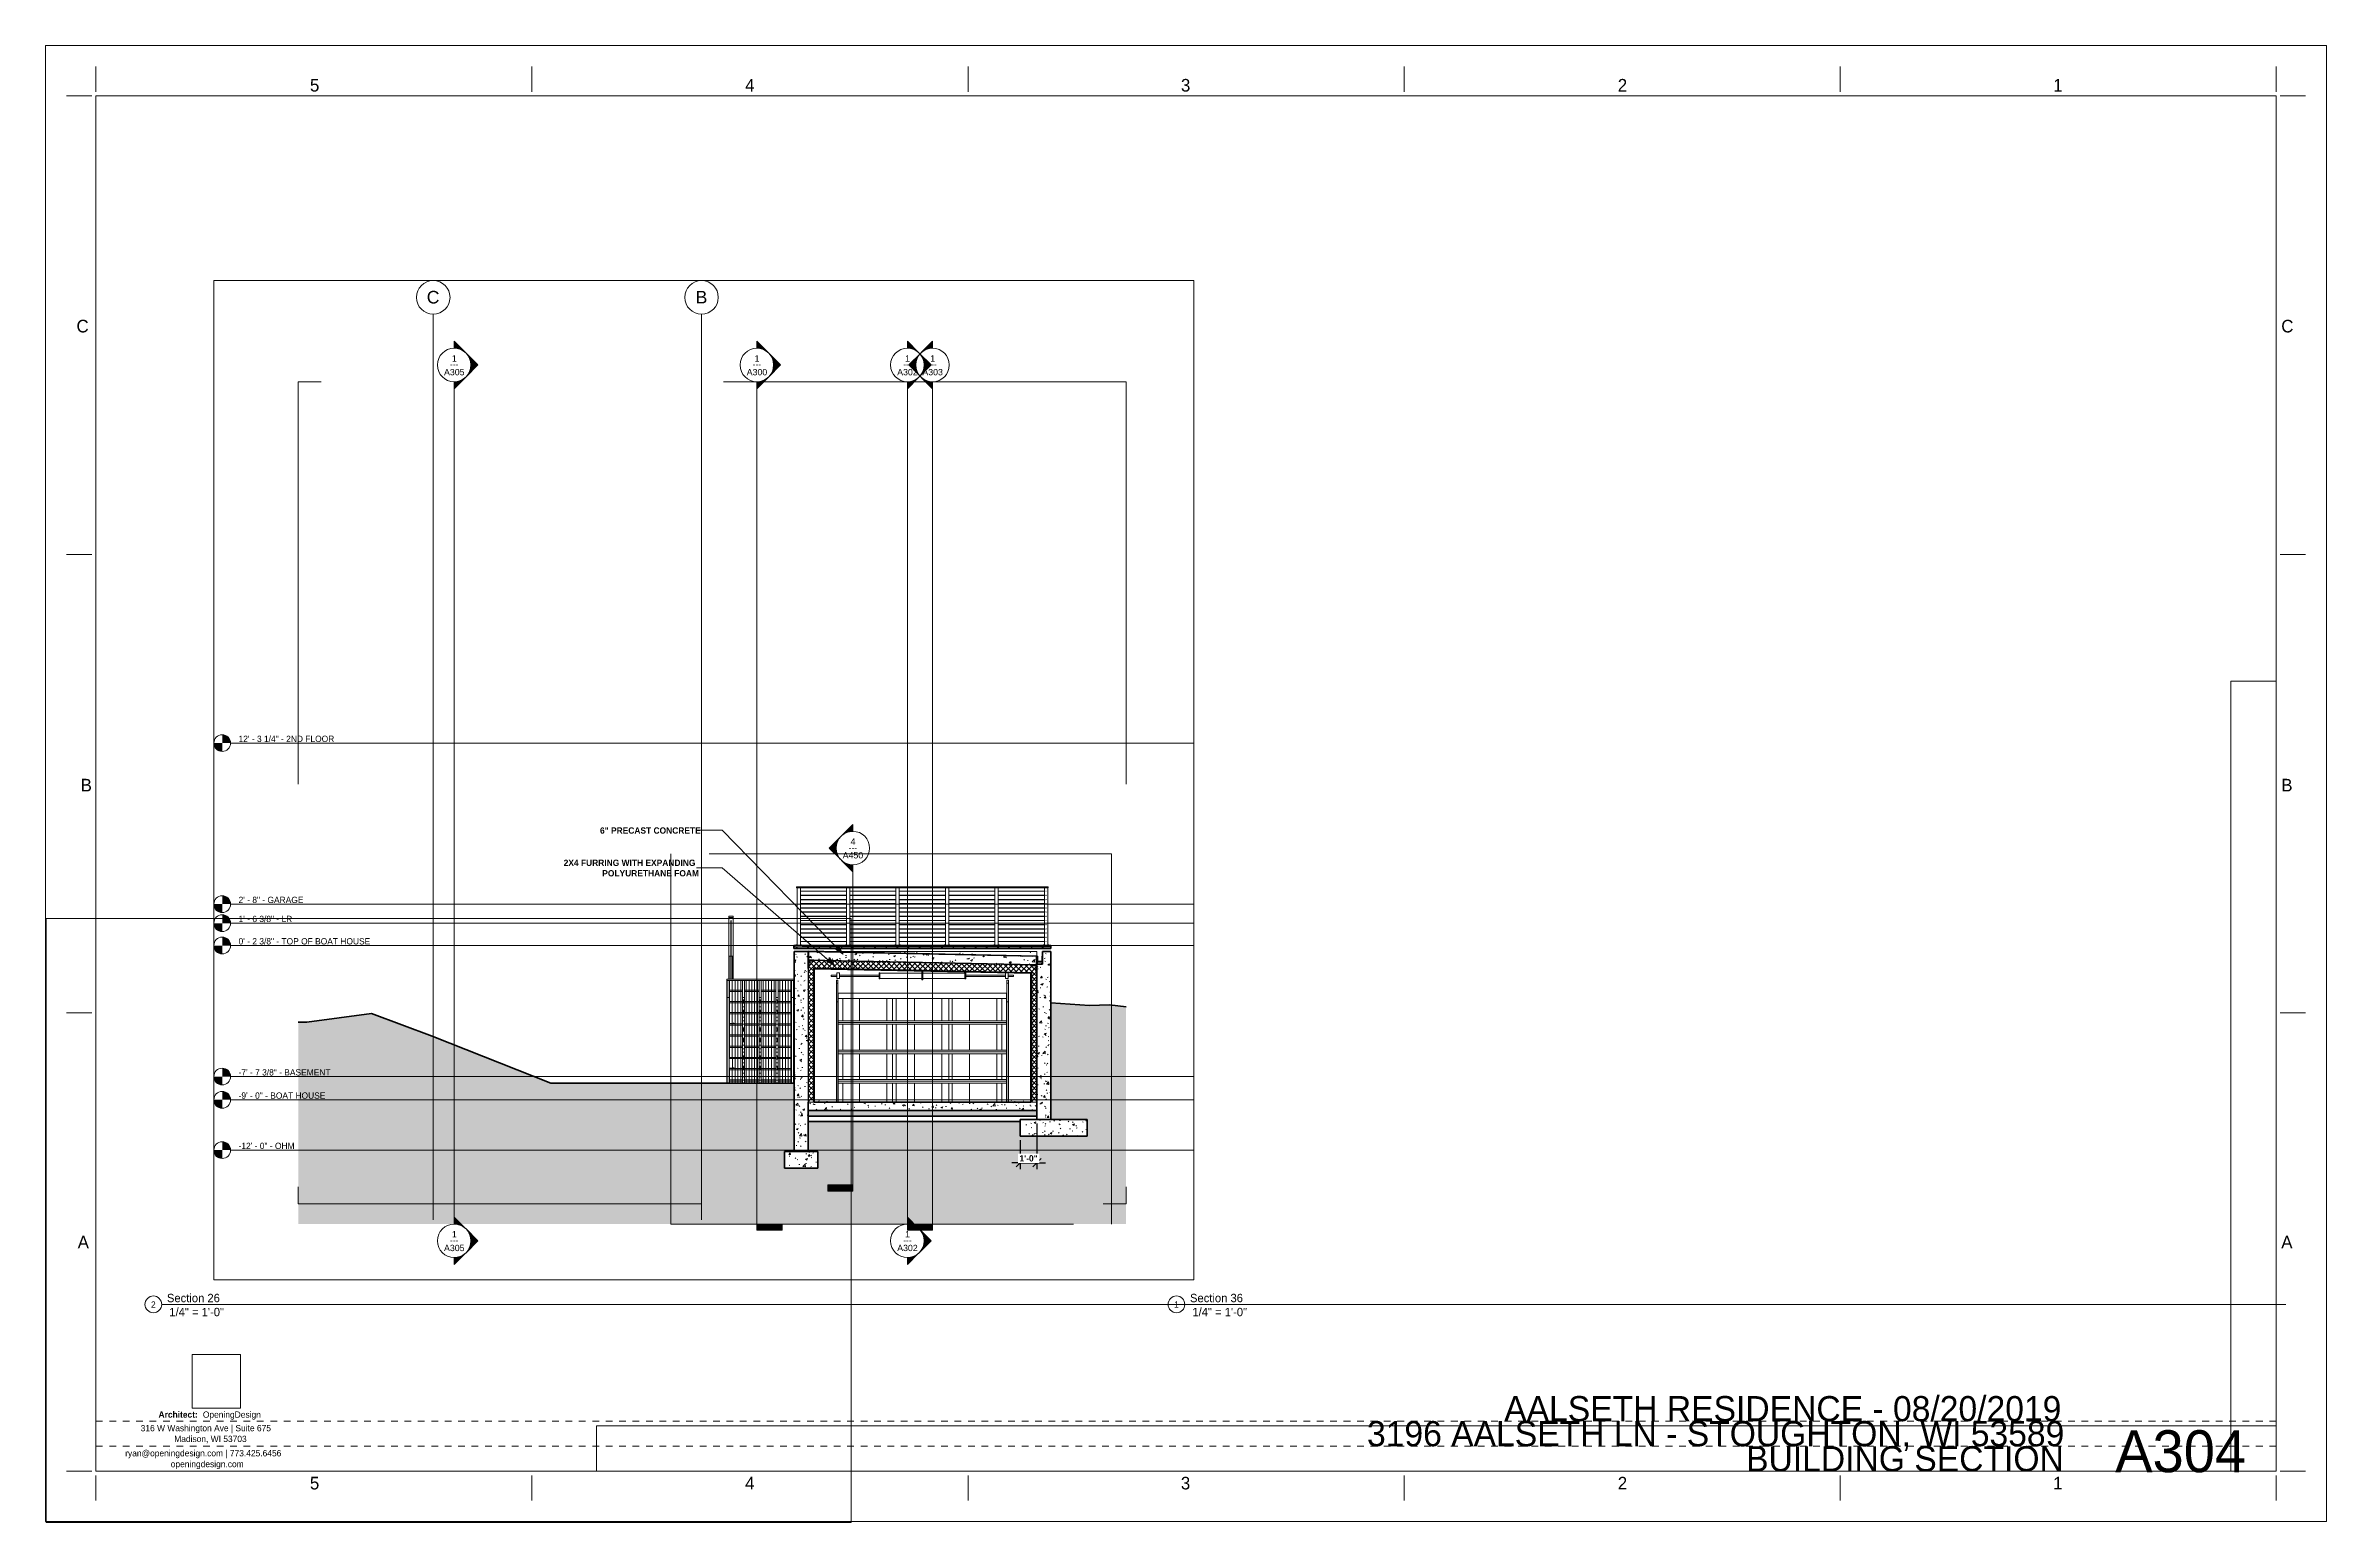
# Paper-space layout 'Layout1' of a CAD drawing. Header units: inches. Extents: x 0 to 34, y 0 to 22.
# The model-space entities are those that its viewports show. They can reach past a viewport. Long polylines and large blocks are cut down to what shows.
import ezdxf

# ---------------------------------------------------------------- set-up
doc = ezdxf.new("R2010")
doc.units = ezdxf.units.IN
doc.header["$MEASUREMENT"] = 0
for name, pattern in [('Aligning Line 1_8_', [0.25, 0.125, -0.125]), ('Dot 1_32_', [0.03125, 0, -0.03125]), ('Grid Line 1_2_', [0.875, 0.5, -0.125, 0.125, -0.125])]:
    doc.linetypes.add(name, pattern=pattern)
for name, color, linetype, lineweight in [('A-ANNO-DIMS-1', 211, 'Continuous', 30), ('A-CLNG', 13, 'Continuous', 18), ('A-CLNG-1', 13, 'Continuous', 60), ('A-CLNG-PATT-1', 13, 'Continuous', 9), ('A-DOOR', 31, 'Continuous', 18), ('A-DOOR-2', 31, 'Continuous', 9), ('A-FLOR-1', 192, 'Continuous', 60), ('A-FLOR-HRAL', 11, 'Continuous', 9), ('A-FLOR-LEVL', 51, 'Continuous', 9), ('A-FLOR-LEVL-1', 51, 'Grid Line 1_2_', 9), ('A-FLOR-MCUT', 51, 'Continuous', 18), ('A-FLOR-PATT-1', 8, 'Continuous', 9), ('A-WALL', 113, 'Continuous', 18), ('A-WALL-1', 113, 'Continuous', 60), ('A-WALL-PATT-1', 111, 'Continuous', 9), ('C-TOPO', 7, 'Continuous', 9), ('C-TOPO-1', 7, 'Continuous', 60), ('G-ANNO-SYMB', 111, 'Aligning Line 1_8_', 9), ('G-ANNO-SYMB-1', 111, 'Continuous', 9), ('G-ANNO-TEXT', 231, 'Continuous', 9), ('G-ANNO-TTLB', 6, 'Continuous', 9), ('G-ANNO-TTLB-MEDM', 33, 'Continuous', 20), ('I-WALL', 2, 'Continuous', 18), ('I-WALL-1', 2, 'Continuous', 60), ('S-BEAM', 12, 'Continuous', 9), ('S-BEAM-1', 12, 'Continuous', 60), ('S-FNDN', 32, 'Continuous', 18), ('S-FNDN-1', 32, 'Continuous', 60), ('S-FNDN-2', 32, 'Continuous', 9), ('S-GRID-1', 1, 'Grid Line 1_2_', 9), ('S-GRID-IDEN', 1, 'Continuous', 9), ('S-STRS', 31, 'Continuous', 9)]:
    doc.layers.add(name, color=color, linetype=linetype, lineweight=lineweight)
doc.layers.add('G-ANNO-NPLT', color=191, linetype='Continuous', plot=False)
doc.styles.add('Arial', font='arial.ttf', dxfattribs={"height": 9})
doc.styles.add('Arial_1', font='arial.ttf', dxfattribs={"height": 4.5})
doc.styles.add('Century Gothic', font='ufonts.com_century-gothic.ttf', dxfattribs={"height": 4.5})
doc.styles.add('Century Gothic_1', font='ufonts.com_century-gothic.ttf', dxfattribs={"height": 0.1875})
doc.styles.add('Century Gothic_2', font='ufonts.com_century-gothic.ttf', dxfattribs={"height": 0.09375})
doc.styles.add('Century Gothic_3', font='ufonts.com_century-gothic.ttf', dxfattribs={"height": 0.625})
doc.styles.add('Century Gothic_4', font='ufonts.com_century-gothic.ttf', dxfattribs={"height": 0.375})
doc.styles.add('Century Gothic_5', font='ufonts.com_century-gothic.ttf', dxfattribs={"height": 0.125})
doc.styles.add('Century Gothic_B', font='GOTHICB.TTF', dxfattribs={"height": 4.5})
doc.styles.add('Century Gothic_B_1', font='GOTHICB.TTF', dxfattribs={"height": 0.09375})
doc.dimstyles.new('OD__1__Tol__', dxfattribs={"dimscale": 12, "dimtxt": 4.698757, "dimasz": 0.5, "dimexe": 0.375, "dimexo": 0.25, "dimgap": 0.0625, "dimtad": 1, "dimdec": 0, "dimzin": 3, "dimdsep": 46, "dimlunit": 4, "dimtxsty": 'Century Gothic_B', "dimblk1": 'OBLIQUE', "dimblk2": 'OBLIQUE', "dimsah": 1, "dimcen": 0.09, "dimdle": 0.375, "dimazin": 0, "dimtfac": 1, "dimtdec": 4, "dimtix": 1, "dimtmove": 0, "dimatfit": 3, "dimfxl": 1, "dimtvp": 1, "dimtfill": 1, "dimfrac": 2, "dimtolj": 1, "dimtzin": 0, "dimlwd": 30, "dimlwe": 30, "dimarcsym": 2})
picture_1 = doc.add_image_def('image1.jpg', size_in_pixel=(547, 610))
picture_2 = doc.add_image_def('image2.jpg', size_in_pixel=(95, 1663))
picture_3 = doc.add_image_def('image3.jpg', size_in_pixel=(3536, 95))
pattern_1 = [(0, (-7831.0344, 124.938), (15.36, 3.84), [0.634, -10.886, 0.634, -10.886, -61.44]), (0, (-7831.0344, 124.938), (15.36, 3.84), [-23.04, 0.634, -22.406, 0.634, -10.886, -26.88]), (0, (-7831.0344, 124.938), (15.36, 3.84), [-57.6, 0.634, -7.046, 0.634, -18.566]), (120, (-7825.2744, 126.858), (-11.005538, 11.38215), [0.634, -10.886, 0.634, -10.886, -61.44]), (120, (-7825.2744, 126.858), (-11.005538, 11.38215), [-23.04, 0.634, -22.406, 0.634, -10.886, -26.88]), (120, (-7825.2744, 126.858), (-11.005538, 11.38215), [-57.6, 0.634, -7.046, 0.634, -18.566]), (240, (-7823.3544, 134.538), (-4.354462, -15.22215), [0.634, -10.886, 0.634, -10.886, -61.44]), (240, (-7823.3544, 134.538), (-4.354462, -15.22215), [-23.04, 0.634, -22.406, 0.634, -10.886, -26.88]), (240, (-7823.3544, 134.538), (-4.354462, -15.22215), [-57.6, 0.634, -7.046, 0.634, -18.566])]
pattern_2 = [(50, (-7831.034, 124.938), (13.77135, -1.20496), [1.44, -15.84]), (355, (-7831.034, 124.938), (-2.6644, 14.4422), [1.152, -12.672]), (100.451, (-7829.886, 124.837), (11.10708, 13.23737), [1.224, -13.462]), (46.184, (-7831.034, 128.778), (20.4913, -3.17785), [2.16, -23.76]), (96.636, (-7829.326, 128.513), (17.9459, 18.7032), [1.836, -20.193]), (351.184, (-7831.034, 128.778), (17.9454, 18.7026), [1.728, -19.008]), (21, (-7829.114, 127.818), (11.46052, -7.73037), [1.44, -15.84]), (326, (-7829.114, 127.818), (4.67135, 13.92315), [1.152, -12.672]), (71.451, (-7828.16, 127.173), (16.13207, 6.19284), [1.224, -13.462]), (37.5, (-7831.0344, 124.938), (0.23312, 6.39175), [0.634, -11.885, 0.634, -12.23, -12.72]), (37.5, (-7831.0344, 124.938), (0.23312, 6.39175), [-25.382, 0.634, -12.086]), (7.5, (-7831.0344, 124.938), (5.05073, 7.57304), [0.634, -6.701, 0.634, -11.597, -4.848]), (7.5, (-7831.0344, 124.938), (5.05073, 7.57304), [-19.565, 0.634, -4.214]), (327.5, (-7835.3154, 124.938), (10.24958, -0.43289), [0.634, -4.166, 0.634, -14.342, -19.872]), (327.5, (-7835.3154, 124.938), (10.24958, -0.43289), [-19.776, 0.634, -19.238]), (317.5, (-7837.235, 124.938), (11.1974, 1.92214), [0.634, -5.606, 0.634, -9.312, -14.112]), (317.5, (-7837.235, 124.938), (11.1974, 1.92214), [-16.186, 0.634, -13.478])]
pattern_3 = [(90, (-7780.5134, -117.625), (-2, 1e-16), [])]
pattern_4 = [(45, (-7831.0344, 124.938), (-1.856155, 1.856155), []), (135, (-7831.0344, 124.938), (-1.856155, -1.856155), [])]
pattern_5 = [(45, (8666.048, 124.938), (-4.75176, 4.75176), []), (45, (8666.048, 132.138), (-4.75176, 4.75176), [])]

psp = doc.layouts.get("Layout1")

# ---------------------------------------------------------------- texts
at = {"layer": 'G-ANNO-TTLB', "attachment_point": 1}
for s, insert, char_height, width, style in [('Section 26', (1.798, 3.407), 0.125, 1.05734, 'Century Gothic_5'), ('Section 36', (17.049, 3.407), 0.125, 1.05734, 'Century Gothic_5'), ('2', (1.561, 3.294), 0.0937, 0.08837, 'Century Gothic_2'), (' 1/4" = 1\'-0"', (1.787, 3.198), 0.125, 1.111, 'Century Gothic_5'), ('1', (16.812, 3.294), 0.0937, 0.08837, 'Century Gothic_2'), (' 1/4" = 1\'-0"', (17.038, 3.198), 0.125, 1.111, 'Century Gothic_5'), ('AALSETH RESIDENCE - 08/20/2019', (21.733, 1.883), 0.375, 9.95797, 'Century Gothic_4'), ('3196 AALSETH LN - STOUGHTON, WI 53589', (19.688, 1.51), 0.375, 12.43562, 'Century Gothic_4'), ('A304', (30.841, 1.373), 0.625, 2.52816, 'Century Gothic_3'), ('BUILDING SECTION', (25.339, 1.136), 0.375, 5.58656, 'Century Gothic_4')]:
    psp.add_mtext(s, dxfattribs=dict(at, insert=insert, char_height=char_height, width=width, style=style))

msp = doc.modelspace()

# ---------------------------------------------------------------- texts
at = {"layer": 'A-FLOR-LEVL', "char_height": 4.5, "attachment_point": 1, "style": 'Century Gothic'}
for s, insert, width in [('12\' - 3 1/4" - 2ND FLOOR', (-8201.81, 152.525), 87.567), ('2\' - 8" - GARAGE', (-8201.81, 37.275), 59.388), ('1\' - 6 3/8" - LR', (-8201.81, 23.65), 48.3285), ('0\' - 2 3/8" - TOP OF BOAT HOUSE', (-8201.81, 7.65), 116.5035), ('-7\' - 7 3/8" - BASEMENT', (-8201.81, -86.1), 81.0525), ('-9\' - 0" - BOAT HOUSE', (-8201.81, -102.725), 75.9015), ('-12\' - 0" - OHM', (-8201.81, -138.725), 52.2675)]:
    msp.add_mtext(s, dxfattribs=dict(at, insert=insert, width=width))
at = {"layer": 'G-ANNO-SYMB-1', "char_height": 4.5, "attachment_point": 1}
for s, insert, width, style in [('1', (-8049.173, 424.724), 4.242, 'Arial_1'), ('1', (-7832.576, 424.724), 4.242, 'Arial_1'), ('1', (-7724.897, 424.724), 4.242, 'Arial_1'), ('1', (-7706.897, 424.724), 4.242, 'Arial_1'), ('---', (-8050.499, 420.471), 7.7265, 'Century Gothic'), ('---', (-7833.902, 420.471), 7.7265, 'Century Gothic'), ('---', (-7726.223, 420.471), 7.7265, 'Century Gothic'), ('---', (-7708.223, 420.471), 7.7265, 'Century Gothic'), ('A305', (-8054.796, 414.906), 17.877, 'Arial_1'), ('A300', (-7838.198, 414.906), 17.877, 'Arial_1'), ('A302', (-7730.519, 414.906), 17.877, 'Arial_1'), ('A303', (-7712.519, 414.906), 17.877, 'Arial_1'), ('4', (-7763.897, 79.026), 4.242, 'Arial_1'), ('---', (-7765.223, 74.773), 7.7265, 'Century Gothic'), ('A450', (-7769.519, 69.208), 17.877, 'Arial_1'), ('1', (-8049.173, -201.945), 4.242, 'Arial_1'), ('1', (-7724.897, -201.945), 4.242, 'Arial_1'), ('---', (-8050.499, -206.198), 7.7265, 'Century Gothic'), ('---', (-7726.223, -206.198), 7.7265, 'Century Gothic'), ('A305', (-8054.796, -211.763), 17.877, 'Arial_1'), ('A302', (-7730.519, -211.763), 17.877, 'Arial_1')]:
    msp.add_mtext(s, dxfattribs=dict(at, insert=insert, width=width, style=style))
at = {"layer": 'G-ANNO-TEXT', "char_height": 4.5, "attachment_point": 1, "style": 'Century Gothic_B'}
for s, insert, width in [('6" PRECAST CONCRETE', (-7943.182, 86.924), 83.7795), ('2X4 FURRING WITH EXPANDING', (-7969.185, 63.825), 115.2915), ('POLYURETHANE FOAM', (-7941.56, 56.325), 81.81)]:
    msp.add_mtext(s, dxfattribs=dict(at, insert=insert, width=width))
at = {"layer": 'S-GRID-IDEN', "char_height": 9, "attachment_point": 1, "style": 'Arial'}
for s, insert, width in [('C', (-8067.145, 470.789), 11.0595), ('B', (-7874.767, 470.789), 10.1505)]:
    msp.add_mtext(s, dxfattribs=dict(at, insert=insert, width=width))

# ---------------------------------------------------------------- blocks, each defined once
blk = doc.blocks.new('OD Title Block - 22x34 - Presentation - one-539370-BUILDING SECTION')
at = {"layer": 'G-ANNO-TTLB'}
for p, q in [((-0.01, 0.014), (-0.01, 22.014)), ((-0.01, 22.014), (33.99, 22.014)), ((-0.01, 22.014), (33.99, 22.014)), ((33.99, 0.014), (33.99, 22.014)), ((-0.01, 0.014), (33.99, 0.014))]:
    blk.add_line(p, q, dxfattribs=at)
at = {"layer": 'G-ANNO-TTLB', "linetype": 'Dot 1_32_', "lineweight": 13}
for p, q in [((0.74, 1.51), (33.24, 1.51)), ((0.74, 1.137), (33.24, 1.137))]:
    blk.add_line(p, q, dxfattribs=at)
at = {"layer": 'G-ANNO-TTLB-MEDM'}
for p, q in [((0.74, 21.326), (0.74, 21.701)), ((7.24, 21.326), (7.24, 21.701)), ((13.74, 21.326), (13.74, 21.701)), ((20.24, 21.326), (20.24, 21.701)), ((26.74, 21.326), (26.74, 21.701)), ((33.24, 21.326), (33.24, 21.701)), ((0.677, 21.264), (0.302, 21.264)), ((0.74, 21.264), (0.74, 0.764)), ((0.74, 21.264), (33.24, 21.264)), ((33.24, 21.264), (33.24, 0.764)), ((33.302, 21.264), (33.677, 21.264)), ((0.677, 14.43), (0.302, 14.43)), ((33.302, 14.43), (33.677, 14.43)), ((0.677, 7.597), (0.302, 7.597)), ((33.302, 7.597), (33.677, 7.597)), ((0.677, 0.764), (0.302, 0.764)), ((0.74, 0.764), (33.24, 0.764)), ((0.74, 0.701), (0.74, 0.326)), ((7.24, 0.701), (7.24, 0.326)), ((13.74, 0.701), (13.74, 0.326)), ((20.24, 0.701), (20.24, 0.326)), ((26.74, 0.701), (26.74, 0.326)), ((33.24, 0.701), (33.24, 0.326)), ((33.302, 0.764), (33.677, 0.764))]:
    blk.add_line(p, q, dxfattribs=at)
at = {"layer": 'G-ANNO-TTLB', "attachment_point": 1}
for s, insert, char_height, width, style in [('5', (3.93, 21.517), 0.188, 0.17675, 'Century Gothic_1'), ('4', (10.418, 21.517), 0.188, 0.17675, 'Century Gothic_1'), ('3', (16.914, 21.517), 0.188, 0.17675, 'Century Gothic_1'), ('2', (23.426, 21.517), 0.188, 0.17675, 'Century Gothic_1'), ('1', (29.918, 21.517), 0.188, 0.17675, 'Century Gothic_1'), ('C', (0.45, 17.926), 0.188, 0.25881, 'Century Gothic_1'), ('C', (33.317, 17.926), 0.188, 0.25881, 'Century Gothic_1'), ('B', (0.512, 11.084), 0.188, 0.18306, 'Century Gothic_1'), ('B', (33.317, 11.084), 0.188, 0.18306, 'Century Gothic_1'), ('A', (0.468, 4.273), 0.188, 0.23672, 'Century Gothic_1'), ('A', (33.317, 4.273), 0.188, 0.23672, 'Century Gothic_1'), ('316 W Washington Ave | Suite 675', (1.407, 1.452), 0.09375, 2.65756, 'Century Gothic_2'), ('Architect: ', (1.673, 1.654), 0.09375, 0.80169, 'Century Gothic_B_1'), ('OpeningDesign', (2.334, 1.654), 0.09375, 1.212, 'Century Gothic_2'), ('ryan@openingdesign.com | 773.425.6456', (1.176, 1.078), 0.09375, 3.21937, 'Century Gothic_2'), ('Madison, WI 53703', (1.907, 1.291), 0.09375, 1.44556, 'Century Gothic_2'), ('openingdesign.com', (1.855, 0.916), 0.09375, 1.57181, 'Century Gothic_2'), ('3', (16.913, 0.679), 0.188, 0.17675, 'Century Gothic_1'), ('2', (23.426, 0.679), 0.188, 0.17675, 'Century Gothic_1'), ('5', (3.929, 0.679), 0.188, 0.17675, 'Century Gothic_1'), ('4', (10.417, 0.679), 0.188, 0.17675, 'Century Gothic_1'), ('1', (29.917, 0.679), 0.188, 0.17675, 'Century Gothic_1')]:
    blk.add_mtext(s, dxfattribs=dict(at, insert=insert, char_height=char_height, width=width, style=style))
at = {"layer": 'G-ANNO-TTLB'}
image = blk.add_image(picture_2, insert=(32.567, 0.764), size_in_units=(0.673, 11.775), dxfattribs=at)
image.dxf.flags = 7
image = blk.add_image(picture_1, insert=(2.174, 1.701), size_in_units=(0.719, 0.802), dxfattribs=at)
image.dxf.flags = 7
image = blk.add_image(picture_3, insert=(8.203, 0.764), size_in_units=(25.037, 0.673), dxfattribs=at)
image.dxf.flags = 7
blk = doc.blocks.new('Viewport - All On-1560281-BUILDING SECTION')
at = {"layer": 'G-ANNO-TTLB'}
for start, end in [(360, 180), (180, 360)]:
    blk.add_arc((-0.125, 0), 0.125, start, end, dxfattribs=at)
blk = doc.blocks.new('Railing - 2_ x 1_2_ 2-1559248-Section 26')
at = {"layer": 'A-FLOR-HRAL'}
for p, q in [((8694.882, 43.625), (8697.257, 43.625)), ((8694.882, 2.625), (8694.882, 43.625)), ((8697.257, 43.625), (8697.257, 2.625)), ((8694.069, 2.625), (8694.069, 2.875)), ((8694.569, 2.875), (8694.069, 2.875)), ((8694.569, 2.875), (8694.569, 2.625)), ((8697.569, 2.625), (8697.569, 2.875)), ((8698.069, 2.875), (8697.569, 2.875)), ((8698.069, 2.875), (8698.069, 2.625)), ((8698.569, 2.625), (8693.569, 2.625)), ((8693.569, 2.375), (8693.569, 2.625)), ((8693.569, 2.375), (8698.569, 2.375)), ((8698.569, 2.625), (8698.569, 2.375))]:
    blk.add_line(p, q, dxfattribs=at)
blk = doc.blocks.new('Railing - 2_ x 1_2_ 2-V13-Section 26')
at = {"layer": 'A-FLOR-HRAL'}
for p, q in [((8730.282, 43.625), (8730.282, 2.625)), ((8732.657, 2.625), (8732.657, 43.625)), ((8729.469, 2.625), (8729.469, 2.875)), ((8729.719, 2.875), (8729.469, 2.875)), ((8729.969, 2.875), (8729.719, 2.875)), ((8729.969, 2.875), (8729.969, 2.625)), ((8732.969, 2.625), (8732.969, 2.875)), ((8733.219, 2.875), (8732.969, 2.875)), ((8733.469, 2.875), (8733.219, 2.875)), ((8733.469, 2.875), (8733.469, 2.625)), ((8733.969, 2.625), (8728.969, 2.625)), ((8728.969, 2.625), (8728.969, 2.375)), ((8733.969, 2.375), (8733.969, 2.625))]:
    blk.add_line(p, q, dxfattribs=at)
blk = doc.blocks.new('Railing - 2_ x 1_2_ 2-V14-Section 26')
at = {"layer": 'A-FLOR-HRAL'}
for p, q in [((8871.882, 2.625), (8871.882, 43.625)), ((8874.257, 2.625), (8874.257, 43.625)), ((8871.069, 2.625), (8871.069, 2.875)), ((8871.569, 2.875), (8871.069, 2.875)), ((8871.569, 2.875), (8871.569, 2.625)), ((8874.569, 2.625), (8874.569, 2.875)), ((8875.069, 2.875), (8874.569, 2.875)), ((8875.069, 2.875), (8875.069, 2.625)), ((8875.569, 2.625), (8870.569, 2.625)), ((8870.569, 2.375), (8870.569, 2.625)), ((8875.569, 2.375), (8875.569, 2.625))]:
    blk.add_line(p, q, dxfattribs=at)
blk = doc.blocks.new('Railing - Railing-1114347-Section 26')
at = {"layer": 'A-FLOR-HRAL'}
for p, q in [((8697.569, 44.375), (8694.569, 44.375)), ((8694.569, 44.375), (8694.569, 43.625)), ((8697.569, 44.375), (8871.569, 44.375)), ((8697.569, 43.625), (8697.569, 44.375)), ((8874.569, 44.375), (8871.569, 44.375)), ((8871.569, 44.375), (8871.569, 43.625)), ((8874.569, 43.625), (8874.569, 44.375)), ((8694.569, 43.625), (8694.882, 43.625)), ((8697.257, 43.625), (8697.569, 43.625)), ((8697.569, 43.625), (8871.569, 43.625)), ((8871.569, 43.625), (8874.569, 43.625)), ((8730.282, 41.375), (8697.257, 41.375)), ((8765.682, 41.375), (8732.657, 41.375)), ((8801.082, 41.375), (8768.057, 41.375)), ((8836.482, 41.375), (8803.457, 41.375)), ((8871.882, 41.375), (8838.857, 41.375)), ((8697.257, 41.188), (8730.282, 41.188)), ((8732.657, 41.188), (8765.682, 41.188)), ((8768.057, 41.188), (8801.082, 41.188)), ((8803.457, 41.188), (8836.482, 41.188)), ((8838.857, 41.188), (8871.882, 41.188)), ((8730.282, 38.375), (8697.257, 38.375)), ((8697.257, 38.188), (8730.282, 38.188)), ((8765.682, 38.375), (8732.657, 38.375)), ((8732.657, 38.188), (8765.682, 38.188)), ((8801.082, 38.375), (8768.057, 38.375)), ((8768.057, 38.188), (8801.082, 38.188)), ((8836.482, 38.375), (8803.457, 38.375)), ((8803.457, 38.188), (8836.482, 38.188)), ((8871.882, 38.375), (8838.857, 38.375)), ((8838.857, 38.188), (8871.882, 38.188)), ((8730.282, 35.375), (8697.257, 35.375)), ((8765.682, 35.375), (8732.657, 35.375)), ((8801.082, 35.375), (8768.057, 35.375)), ((8836.482, 35.375), (8803.457, 35.375)), ((8871.882, 35.375), (8838.857, 35.375)), ((8697.257, 35.188), (8730.282, 35.188)), ((8732.657, 35.188), (8765.682, 35.188)), ((8768.057, 35.188), (8801.082, 35.188)), ((8803.457, 35.188), (8836.482, 35.188)), ((8838.857, 35.188), (8871.882, 35.188)), ((8730.282, 32.375), (8697.257, 32.375)), ((8697.257, 32.188), (8730.282, 32.188)), ((8765.682, 32.375), (8732.657, 32.375)), ((8732.657, 32.188), (8765.682, 32.188)), ((8801.082, 32.375), (8768.057, 32.375)), ((8768.057, 32.188), (8801.082, 32.188)), ((8836.482, 32.375), (8803.457, 32.375)), ((8803.457, 32.188), (8836.482, 32.188)), ((8871.882, 32.375), (8838.857, 32.375)), ((8838.857, 32.188), (8871.882, 32.188)), ((8730.282, 29.375), (8697.257, 29.375)), ((8697.257, 29.187), (8730.282, 29.187)), ((8765.682, 29.375), (8732.657, 29.375)), ((8732.657, 29.187), (8765.682, 29.187)), ((8801.082, 29.375), (8768.057, 29.375)), ((8768.057, 29.187), (8801.082, 29.187)), ((8836.482, 29.375), (8803.457, 29.375)), ((8803.457, 29.187), (8836.482, 29.187)), ((8871.882, 29.375), (8838.857, 29.375)), ((8838.857, 29.187), (8871.882, 29.187)), ((8730.282, 26.375), (8697.257, 26.375)), ((8765.682, 26.375), (8732.657, 26.375)), ((8801.082, 26.375), (8768.057, 26.375)), ((8836.482, 26.375), (8803.457, 26.375)), ((8871.882, 26.375), (8838.857, 26.375)), ((8697.257, 26.188), (8730.282, 26.188)), ((8732.657, 26.188), (8765.682, 26.188)), ((8768.057, 26.188), (8801.082, 26.188)), ((8803.457, 26.188), (8836.482, 26.188)), ((8838.857, 26.188), (8871.882, 26.188)), ((8730.282, 23.375), (8697.257, 23.375)), ((8697.257, 23.187), (8730.282, 23.187)), ((8765.682, 23.375), (8732.657, 23.375)), ((8732.657, 23.187), (8765.682, 23.187)), ((8801.082, 23.375), (8768.057, 23.375)), ((8768.057, 23.187), (8801.082, 23.187)), ((8836.482, 23.375), (8803.457, 23.375)), ((8803.457, 23.187), (8836.482, 23.187)), ((8871.882, 23.375), (8838.857, 23.375)), ((8838.857, 23.187), (8871.882, 23.187)), ((8730.282, 20.375), (8697.257, 20.375)), ((8697.257, 20.188), (8730.282, 20.188)), ((8765.682, 20.375), (8732.657, 20.375)), ((8732.657, 20.188), (8765.682, 20.188)), ((8801.082, 20.375), (8768.057, 20.375)), ((8768.057, 20.188), (8801.082, 20.188)), ((8836.482, 20.375), (8803.457, 20.375)), ((8803.457, 20.188), (8836.482, 20.188)), ((8871.882, 20.375), (8838.857, 20.375)), ((8838.857, 20.188), (8871.882, 20.188)), ((8730.282, 17.375), (8697.257, 17.375)), ((8765.682, 17.375), (8732.657, 17.375)), ((8801.082, 17.375), (8768.057, 17.375)), ((8836.482, 17.375), (8803.457, 17.375)), ((8871.882, 17.375), (8838.857, 17.375)), ((8697.257, 17.187), (8730.282, 17.187)), ((8732.657, 17.187), (8765.682, 17.187)), ((8768.057, 17.187), (8801.082, 17.187)), ((8803.457, 17.187), (8836.482, 17.187)), ((8838.857, 17.187), (8871.882, 17.187)), ((8730.282, 14.375), (8697.257, 14.375)), ((8697.257, 14.188), (8730.282, 14.188)), ((8765.682, 14.375), (8732.657, 14.375)), ((8732.657, 14.188), (8765.682, 14.188)), ((8801.082, 14.375), (8768.057, 14.375)), ((8768.057, 14.188), (8801.082, 14.188)), ((8836.482, 14.375), (8803.457, 14.375)), ((8803.457, 14.188), (8836.482, 14.188)), ((8871.882, 14.375), (8838.857, 14.375)), ((8838.857, 14.188), (8871.882, 14.188)), ((8730.282, 11.375), (8697.257, 11.375)), ((8765.682, 11.375), (8732.657, 11.375)), ((8801.082, 11.375), (8768.057, 11.375)), ((8836.482, 11.375), (8803.457, 11.375)), ((8871.882, 11.375), (8838.857, 11.375)), ((8697.257, 11.187), (8730.282, 11.187)), ((8732.657, 11.187), (8765.682, 11.187)), ((8768.057, 11.187), (8801.082, 11.187)), ((8803.457, 11.187), (8836.482, 11.187)), ((8838.857, 11.187), (8871.882, 11.187)), ((8730.282, 8.375), (8697.257, 8.375)), ((8697.257, 8.187), (8730.282, 8.187)), ((8765.682, 8.375), (8732.657, 8.375)), ((8732.657, 8.187), (8765.682, 8.187)), ((8801.082, 8.375), (8768.057, 8.375)), ((8768.057, 8.187), (8801.082, 8.187)), ((8836.482, 8.375), (8803.457, 8.375)), ((8803.457, 8.187), (8836.482, 8.187)), ((8871.882, 8.375), (8838.857, 8.375)), ((8838.857, 8.187), (8871.882, 8.187)), ((8730.282, 5.375), (8697.257, 5.375)), ((8697.257, 5.188), (8730.282, 5.188)), ((8765.682, 5.375), (8732.657, 5.375)), ((8732.657, 5.188), (8765.682, 5.188)), ((8801.082, 5.375), (8768.057, 5.375)), ((8768.057, 5.188), (8801.082, 5.188)), ((8836.482, 5.375), (8803.457, 5.375)), ((8803.457, 5.188), (8836.482, 5.188)), ((8871.882, 5.375), (8838.857, 5.375)), ((8838.857, 5.188), (8871.882, 5.188))]:
    blk.add_line(p, q, dxfattribs=at)
for centre, start, end in [((8873.069, 41.281), 0, 180), ((8873.069, 41.281), 180, 0), ((8873.069, 38.281), 0, 180), ((8873.069, 38.281), 180, 0), ((8873.069, 35.281), 0, 180), ((8873.069, 35.281), 180, 0), ((8873.069, 32.281), 0, 180), ((8873.069, 32.281), 180, 0), ((8873.069, 29.281), 0, 180), ((8873.069, 29.281), 180, 0), ((8873.069, 26.281), 0, 180), ((8873.069, 26.281), 180, 0), ((8873.069, 23.281), 0, 180), ((8873.069, 23.281), 180, 0), ((8873.069, 20.281), 0, 180), ((8873.069, 20.281), 180, 0), ((8873.069, 17.281), 0, 180), ((8873.069, 17.281), 180, 0), ((8873.069, 14.281), 0, 180), ((8873.069, 14.281), 180, 0), ((8873.069, 11.281), 0, 180), ((8873.069, 11.281), 180, 0), ((8873.069, 8.281), 0, 180), ((8873.069, 8.281), 180, 0), ((8873.069, 5.281), 0, 180), ((8873.069, 5.281), 180, 0)]:
    blk.add_arc(centre, 0.0938, start, end, dxfattribs=at)
for name, p in [('Railing - 2_ x 1_2_ 2-1559248-Section 26', (0, 0)), ('Railing - 2_ x 1_2_ 2-V13-Section 26', (0, 0)), ('Railing - 2_ x 1_2_ 2-V13-Section 26', (35.4, 0)), ('Railing - 2_ x 1_2_ 2-V13-Section 26', (70.8, 0)), ('Railing - 2_ x 1_2_ 2-V13-Section 26', (106.2, 0)), ('Railing - 2_ x 1_2_ 2-V14-Section 26', (0, 0))]:
    blk.add_blockref(name, p)
blk = doc.blocks.new('Railing - 2_ x 1_2_ 2-1997081-Section 26')
at = {"layer": 'A-FLOR-HRAL'}
for p, q in [((8646.382, -85.375), (8646.382, -78.566)), ((8648.757, -85.375), (8648.757, -78.566)), ((8649.069, -85.125), (8649.069, -85.375)), ((8649.069, -85.125), (8649.569, -85.125)), ((8649.569, -85.375), (8649.569, -85.125)), ((8646.319, -85.375), (8650.069, -85.375)), ((8650.069, -85.625), (8646.319, -85.625)), ((8650.069, -85.625), (8650.069, -85.375))]:
    blk.add_line(p, q, dxfattribs=at)
blk = doc.blocks.new('Railing - 2_ x 1_2_ 2-1997083-Section 26')
at = {"layer": 'A-FLOR-HRAL'}
for p, q in [((8646.382, -21.625), (8646.382, -5.147)), ((8647.478, -5.147), (8646.382, -5.147)), ((8648.757, -5.147), (8647.661, -5.147)), ((8648.757, -21.625), (8648.757, -5.147)), ((8646.319, -53.375), (8650.069, -53.375)), ((8649.069, -53.125), (8649.069, -53.375)), ((8649.069, -53.125), (8649.569, -53.125)), ((8649.569, -53.375), (8649.569, -53.125)), ((8650.069, -53.625), (8650.069, -53.375)), ((8650.069, -53.625), (8646.319, -53.625))]:
    blk.add_line(p, q, dxfattribs=at)
blk = doc.blocks.new('Railing - Railing-1123708-Section 26')
at = {"layer": 'A-FLOR-HRAL'}
for p, q in [((8646.069, 23.311), (8646.069, 22.35)), ((8649.069, 23.311), (8646.069, 23.311)), ((8649.069, 22.35), (8649.069, 23.311)), ((8646.069, -21.625), (8646.069, 22.35)), ((8646.069, 22.35), (8649.069, 22.35)), ((8649.069, -21.625), (8649.069, 22.35)), ((8647.476, 20.085), (8647.476, 17.085)), ((8647.663, 17.085), (8647.663, 20.085)), ((8647.476, 17.085), (8647.476, 14.085)), ((8647.663, 14.085), (8647.663, 17.085)), ((8647.476, 14.085), (8647.476, 11.085)), ((8647.663, 11.085), (8647.663, 14.085)), ((8647.476, 11.085), (8647.476, 8.085)), ((8647.663, 8.085), (8647.663, 11.085)), ((8647.476, 8.085), (8647.476, 5.085)), ((8647.663, 5.085), (8647.663, 8.085)), ((8647.476, 5.085), (8647.476, 2.085)), ((8647.663, 2.085), (8647.663, 5.085)), ((8647.476, 2.085), (8647.476, -0.915)), ((8647.663, -0.915), (8647.663, 2.085)), ((8647.476, -0.915), (8647.476, -3.915)), ((8647.663, -3.915), (8647.663, -0.915)), ((8647.476, -3.915), (8647.476, -6.915)), ((8647.663, -6.915), (8647.663, -3.915)), ((8647.476, -6.915), (8647.476, -9.915)), ((8647.663, -9.915), (8647.663, -6.915)), ((8647.476, -9.915), (8647.476, -12.915)), ((8647.663, -12.915), (8647.663, -9.915)), ((8647.476, -12.915), (8647.476, -15.915)), ((8647.663, -15.915), (8647.663, -12.915)), ((8647.476, -15.915), (8647.476, -21.625)), ((8647.663, -21.625), (8647.663, -15.915))]:
    blk.add_line(p, q, dxfattribs=at)
at = {"layer": 'A-FLOR-HRAL', "flags": 128}
for points in [[(8647.663, 20.085), (8647.661, 20.112), (8647.654, 20.137), (8647.643, 20.16), (8647.628, 20.179), (8647.61, 20.193), (8647.59, 20.202), (8647.569, 20.205), (8647.549, 20.202), (8647.529, 20.193), (8647.511, 20.179), (8647.496, 20.16), (8647.485, 20.137), (8647.478, 20.112), (8647.476, 20.085)], [(8647.476, 20.085), (8647.478, 20.059), (8647.485, 20.033), (8647.496, 20.01), (8647.511, 19.991), (8647.529, 19.977), (8647.549, 19.968), (8647.569, 19.965), (8647.59, 19.968), (8647.61, 19.977), (8647.628, 19.991), (8647.643, 20.01), (8647.654, 20.033), (8647.661, 20.059), (8647.663, 20.085)], [(8647.663, 17.085), (8647.661, 17.112), (8647.654, 17.137), (8647.643, 17.16), (8647.628, 17.179), (8647.61, 17.193), (8647.59, 17.202), (8647.569, 17.205), (8647.549, 17.202), (8647.529, 17.193), (8647.511, 17.179), (8647.496, 17.16), (8647.485, 17.137), (8647.478, 17.112), (8647.476, 17.085)], [(8647.476, 17.085), (8647.478, 17.059), (8647.485, 17.033), (8647.496, 17.01), (8647.511, 16.991), (8647.529, 16.977), (8647.549, 16.968), (8647.569, 16.965), (8647.59, 16.968), (8647.61, 16.977), (8647.628, 16.991), (8647.643, 17.01), (8647.654, 17.033), (8647.661, 17.059), (8647.663, 17.085)], [(8647.663, 14.085), (8647.661, 14.112), (8647.654, 14.137), (8647.643, 14.16), (8647.628, 14.179), (8647.61, 14.193), (8647.59, 14.202), (8647.569, 14.205), (8647.549, 14.202), (8647.529, 14.193), (8647.511, 14.179), (8647.496, 14.16), (8647.485, 14.137), (8647.478, 14.112), (8647.476, 14.085)], [(8647.476, 14.085), (8647.478, 14.059), (8647.485, 14.033), (8647.496, 14.01), (8647.511, 13.991), (8647.529, 13.977), (8647.549, 13.968), (8647.569, 13.965), (8647.59, 13.968), (8647.61, 13.977), (8647.628, 13.991), (8647.643, 14.01), (8647.654, 14.033), (8647.661, 14.059), (8647.663, 14.085)], [(8647.663, 11.085), (8647.661, 11.112), (8647.654, 11.137), (8647.643, 11.16), (8647.628, 11.179), (8647.61, 11.193), (8647.59, 11.202), (8647.569, 11.205), (8647.549, 11.202), (8647.529, 11.193), (8647.511, 11.179), (8647.496, 11.16), (8647.485, 11.137), (8647.478, 11.112), (8647.476, 11.085)], [(8647.476, 11.085), (8647.478, 11.059), (8647.485, 11.033), (8647.496, 11.01), (8647.511, 10.991), (8647.529, 10.977), (8647.549, 10.968), (8647.569, 10.965), (8647.59, 10.968), (8647.61, 10.977), (8647.628, 10.991), (8647.643, 11.01), (8647.654, 11.033), (8647.661, 11.059), (8647.663, 11.085)], [(8647.663, 8.085), (8647.661, 8.112), (8647.654, 8.137), (8647.643, 8.16), (8647.628, 8.179), (8647.61, 8.193), (8647.59, 8.202), (8647.569, 8.205), (8647.549, 8.202), (8647.529, 8.193), (8647.511, 8.179), (8647.496, 8.16), (8647.485, 8.137), (8647.478, 8.112), (8647.476, 8.085)], [(8647.476, 8.085), (8647.478, 8.059), (8647.485, 8.033), (8647.496, 8.01), (8647.511, 7.991), (8647.529, 7.977), (8647.549, 7.968), (8647.569, 7.965), (8647.59, 7.968), (8647.61, 7.977), (8647.628, 7.991), (8647.643, 8.01), (8647.654, 8.033), (8647.661, 8.059), (8647.663, 8.085)], [(8647.663, 5.085), (8647.661, 5.112), (8647.654, 5.137), (8647.643, 5.16), (8647.628, 5.179), (8647.61, 5.193), (8647.59, 5.202), (8647.569, 5.205), (8647.549, 5.202), (8647.529, 5.193), (8647.511, 5.179), (8647.496, 5.16), (8647.485, 5.137), (8647.478, 5.112), (8647.476, 5.085)], [(8647.476, 5.085), (8647.478, 5.059), (8647.485, 5.033), (8647.496, 5.01), (8647.511, 4.991), (8647.529, 4.977), (8647.549, 4.968), (8647.569, 4.965), (8647.59, 4.968), (8647.61, 4.977), (8647.628, 4.991), (8647.643, 5.01), (8647.654, 5.033), (8647.661, 5.059), (8647.663, 5.085)], [(8647.663, 2.085), (8647.661, 2.112), (8647.654, 2.137), (8647.643, 2.16), (8647.628, 2.179), (8647.61, 2.193), (8647.59, 2.202), (8647.569, 2.205), (8647.549, 2.202), (8647.529, 2.193), (8647.511, 2.179), (8647.496, 2.16), (8647.485, 2.137), (8647.478, 2.112), (8647.476, 2.085)], [(8647.476, 2.085), (8647.478, 2.059), (8647.485, 2.033), (8647.496, 2.01), (8647.511, 1.991), (8647.529, 1.977), (8647.549, 1.968), (8647.569, 1.965), (8647.59, 1.968), (8647.61, 1.977), (8647.628, 1.991), (8647.643, 2.01), (8647.654, 2.033), (8647.661, 2.059), (8647.663, 2.085)], [(8647.663, -0.915), (8647.661, -0.888), (8647.654, -0.863), (8647.643, -0.84), (8647.628, -0.821), (8647.61, -0.807), (8647.59, -0.798), (8647.569, -0.795), (8647.549, -0.798), (8647.529, -0.807), (8647.511, -0.821), (8647.496, -0.84), (8647.485, -0.863), (8647.478, -0.888), (8647.476, -0.915)], [(8647.476, -0.915), (8647.478, -0.941), (8647.485, -0.967), (8647.496, -0.99), (8647.511, -1.009), (8647.529, -1.023), (8647.549, -1.032), (8647.569, -1.035), (8647.59, -1.032), (8647.61, -1.023), (8647.628, -1.009), (8647.643, -0.99), (8647.654, -0.967), (8647.661, -0.941), (8647.663, -0.915)], [(8647.663, -3.915), (8647.661, -3.888), (8647.654, -3.863), (8647.643, -3.84), (8647.628, -3.821), (8647.61, -3.807), (8647.59, -3.798), (8647.569, -3.795), (8647.549, -3.798), (8647.529, -3.807), (8647.511, -3.821), (8647.496, -3.84), (8647.485, -3.863), (8647.478, -3.888), (8647.476, -3.915)], [(8647.476, -3.915), (8647.478, -3.941), (8647.485, -3.967), (8647.496, -3.99), (8647.511, -4.009), (8647.529, -4.023), (8647.549, -4.032), (8647.569, -4.035), (8647.59, -4.032), (8647.61, -4.023), (8647.628, -4.009), (8647.643, -3.99), (8647.654, -3.967), (8647.661, -3.941), (8647.663, -3.915)], [(8647.663, -6.915), (8647.661, -6.888), (8647.654, -6.863), (8647.643, -6.84), (8647.628, -6.821), (8647.61, -6.807), (8647.59, -6.798), (8647.569, -6.795), (8647.549, -6.798), (8647.529, -6.807), (8647.511, -6.821), (8647.496, -6.84), (8647.485, -6.863), (8647.478, -6.888), (8647.476, -6.915)], [(8647.476, -6.915), (8647.478, -6.941), (8647.485, -6.967), (8647.496, -6.99), (8647.511, -7.009), (8647.529, -7.023), (8647.549, -7.032), (8647.569, -7.035), (8647.59, -7.032), (8647.61, -7.023), (8647.628, -7.009), (8647.643, -6.99), (8647.654, -6.967), (8647.661, -6.941), (8647.663, -6.915)], [(8647.663, -9.915), (8647.661, -9.888), (8647.654, -9.863), (8647.643, -9.84), (8647.628, -9.821), (8647.61, -9.807), (8647.59, -9.798), (8647.569, -9.795), (8647.549, -9.798), (8647.529, -9.807), (8647.511, -9.821), (8647.496, -9.84), (8647.485, -9.863), (8647.478, -9.888), (8647.476, -9.915)], [(8647.476, -9.915), (8647.478, -9.941), (8647.485, -9.967), (8647.496, -9.99), (8647.511, -10.009), (8647.529, -10.023), (8647.549, -10.032), (8647.569, -10.035), (8647.59, -10.032), (8647.61, -10.023), (8647.628, -10.009), (8647.643, -9.99), (8647.654, -9.967), (8647.661, -9.941), (8647.663, -9.915)], [(8647.663, -12.915), (8647.661, -12.888), (8647.654, -12.863), (8647.643, -12.84), (8647.628, -12.821), (8647.61, -12.807), (8647.59, -12.798), (8647.569, -12.795), (8647.549, -12.798), (8647.529, -12.807), (8647.511, -12.821), (8647.496, -12.84), (8647.485, -12.863), (8647.478, -12.888), (8647.476, -12.915)], [(8647.476, -12.915), (8647.478, -12.941), (8647.485, -12.967), (8647.496, -12.99), (8647.511, -13.009), (8647.529, -13.023), (8647.549, -13.032), (8647.569, -13.035), (8647.59, -13.032), (8647.61, -13.023), (8647.628, -13.009), (8647.643, -12.99), (8647.654, -12.967), (8647.661, -12.941), (8647.663, -12.915)], [(8647.663, -15.915), (8647.661, -15.888), (8647.654, -15.863), (8647.643, -15.84), (8647.628, -15.821), (8647.61, -15.807), (8647.59, -15.798), (8647.569, -15.795), (8647.549, -15.798), (8647.529, -15.807), (8647.511, -15.821), (8647.496, -15.84), (8647.485, -15.863), (8647.478, -15.888), (8647.476, -15.915)], [(8647.476, -15.915), (8647.478, -15.941), (8647.485, -15.967), (8647.496, -15.99), (8647.511, -16.009), (8647.529, -16.023), (8647.549, -16.032), (8647.569, -16.035), (8647.59, -16.032), (8647.61, -16.023), (8647.628, -16.009), (8647.643, -15.99), (8647.654, -15.967), (8647.661, -15.941), (8647.663, -15.915)]]:
    blk.add_lwpolyline(points, dxfattribs=at)
for name in ['Railing - 2_ x 1_2_ 2-1997083-Section 26', 'Railing - 2_ x 1_2_ 2-1997081-Section 26']:
    blk.add_blockref(name, (0, 0))
blk = doc.blocks.new('Garage Door - BOAT HOUSE-1877175-Section 26')
at = {"layer": 'A-DOOR-2'}
h = blk.add_hatch(dxfattribs=at)
h.set_pattern_fill('FP_24', color=256, style=0, pattern_type=2)
h.set_pattern_definition([(90, (8836.884, -52.75), (19.685, -1e-15), [24, 0, 0, 0])])
h.paths.add_polyline_path([(8727.694, -51.5), (8763.236, -51.5), (8763.236, -35.625), (8727.694, -35.625), (8727.694, -46.243)], flags=0)
h.paths.add_polyline_path([(8765.736, -51.5), (8803.403, -51.5), (8803.403, -35.625), (8765.736, -35.625), (8765.736, -46.243)], flags=0)
h.paths.add_polyline_path([(8805.903, -51.5), (8841.444, -51.5), (8841.444, -35.625), (8805.903, -35.625), (8805.903, -46.243)], flags=0)
h = blk.add_hatch(dxfattribs=at)
h.set_pattern_fill('FP_25', color=256, style=0, pattern_type=2)
h.set_pattern_definition([(90, (8836.884, -73.75), (19.685, -1e-15), [24, 0, 0, 0])])
h.paths.add_polyline_path([(8805.903, -72.5), (8841.444, -72.5), (8841.444, -54), (8805.903, -54)], flags=0)
h.paths.add_polyline_path([(8763.236, -72.5), (8763.236, -54), (8727.694, -54), (8727.694, -72.5)], flags=0)
h.paths.add_polyline_path([(8765.736, -72.5), (8803.403, -72.5), (8803.403, -54), (8765.736, -54)], flags=0)
h = blk.add_hatch(dxfattribs=at)
h.set_pattern_fill('FP_26', color=256, style=0, pattern_type=2)
h.set_pattern_definition([(90, (8836.884, -94.75), (19.685, -1e-15), [24, 0, 0, 0])])
h.paths.add_polyline_path([(8803.403, -93.5), (8803.403, -75), (8765.736, -75), (8765.736, -93.5), (8782.253, -93.5)], flags=0)
h.paths.add_polyline_path([(8763.236, -93.5), (8763.236, -75), (8727.694, -75), (8727.694, -93.5)], flags=0)
h.paths.add_polyline_path([(8805.903, -93.5), (8841.444, -93.5), (8841.444, -75), (8805.903, -75), (8805.903, -83.912)], flags=0)
h = blk.add_hatch(dxfattribs=at)
h.set_pattern_fill('FP_27', color=256, style=0, pattern_type=2)
h.set_pattern_definition([(90, (8836.884, -115.75), (19.685, -1e-15), [24, 0, 0, 0])])
h.paths.add_polyline_path([(8819.279, -109.649), (8841.444, -109.649), (8841.444, -96), (8805.903, -96), (8805.903, -109.649)], flags=0)
h.paths.add_polyline_path([(8763.236, -109.649), (8763.236, -96), (8727.694, -96), (8727.694, -109.649)], flags=0)
h.paths.add_polyline_path([(8765.736, -109.649), (8803.403, -109.649), (8803.403, -96), (8765.736, -96)], flags=0)
at = {"layer": 'A-DOOR'}
for p, q in [((8784.969, -16.25), (8784.169, -16.25)), ((8784.169, -16.25), (8784.169, -22.25)), ((8784.969, -16.25), (8784.969, -22.25)), ((8725.201, -17.172), (8723.263, -17.172)), ((8723.263, -17.172), (8723.263, -21.328)), ((8725.201, -17.172), (8725.201, -21.328)), ((8754.199, -17.125), (8753.575, -17.125)), ((8753.575, -17.125), (8753.575, -21.375)), ((8754.199, -17.125), (8754.199, -21.375)), ((8815.564, -17.125), (8814.94, -17.125)), ((8814.94, -17.125), (8814.94, -21.375)), ((8815.564, -17.125), (8815.564, -21.375)), ((8845.875, -17.172), (8843.938, -17.172)), ((8843.938, -17.172), (8843.938, -21.328)), ((8845.875, -17.172), (8845.875, -21.328)), ((8784.169, -17.344), (8754.199, -17.344)), ((8814.94, -17.344), (8784.969, -17.344)), ((8723.263, -18.75), (8719.319, -18.75)), ((8719.319, -18.75), (8719.319, -19.75)), ((8753.575, -18.75), (8725.201, -18.75)), ((8843.938, -18.75), (8815.564, -18.75)), ((8849.819, -18.75), (8845.875, -18.75)), ((8849.819, -18.75), (8849.819, -19.75)), ((8719.319, -19.75), (8723.263, -19.75)), ((8725.201, -19.75), (8753.575, -19.75)), ((8815.564, -19.75), (8843.938, -19.75)), ((8845.875, -19.75), (8849.819, -19.75)), ((8754.199, -21.156), (8784.169, -21.156)), ((8784.969, -21.156), (8814.94, -21.156)), ((8723.263, -21.328), (8725.201, -21.328)), ((8753.575, -21.375), (8754.199, -21.375)), ((8814.94, -21.375), (8815.564, -21.375)), ((8843.938, -21.328), (8845.875, -21.328)), ((8724.038, -22.5), (8723.038, -22.5)), ((8723.038, -22.5), (8723.038, -24.5)), ((8724.038, -24.5), (8724.038, -22.5)), ((8784.169, -22.25), (8784.969, -22.25)), ((8846.101, -22.5), (8845.101, -22.5)), ((8845.101, -22.5), (8845.101, -24.5)), ((8846.101, -24.5), (8846.101, -22.5)), ((8723.038, -24.5), (8724.038, -24.5)), ((8723.038, -37.841), (8723.038, -24.5)), ((8724.038, -24.5), (8724.038, -37.841)), ((8845.101, -24.5), (8846.101, -24.5)), ((8845.101, -37.841), (8845.101, -24.5)), ((8846.101, -24.5), (8846.101, -37.841)), ((8844.819, -31.75), (8724.319, -31.75)), ((8724.319, -31.75), (8724.319, -35.625)), ((8844.819, -35.625), (8844.819, -31.75)), ((8727.694, -35.625), (8724.319, -35.625)), ((8724.319, -35.625), (8724.319, -51.5)), ((8724.319, -35.625), (8844.819, -35.625)), ((8727.694, -51.5), (8727.694, -35.625)), ((8763.236, -35.625), (8765.736, -35.625)), ((8763.236, -51.5), (8763.236, -35.625)), ((8765.736, -35.625), (8765.736, -51.5)), ((8803.403, -35.625), (8805.903, -35.625)), ((8803.403, -51.5), (8803.403, -35.625)), ((8805.903, -35.625), (8805.903, -51.5)), ((8841.444, -51.5), (8841.444, -35.625)), ((8844.819, -35.625), (8841.491, -35.625)), ((8841.491, -35.625), (8841.491, -51.5)), ((8844.819, -51.5), (8844.819, -35.625)), ((8723.038, -109.649), (8723.038, -37.841)), ((8723.038, -37.841), (8724.038, -37.841)), ((8724.038, -37.841), (8724.038, -109.649)), ((8845.101, -109.649), (8845.101, -37.841)), ((8845.101, -37.841), (8846.101, -37.841)), ((8846.101, -37.841), (8846.101, -109.649)), ((8724.319, -51.5), (8727.694, -51.5)), ((8724.319, -51.5), (8724.319, -52.75)), ((8844.819, -51.5), (8724.319, -51.5)), ((8765.736, -51.5), (8763.236, -51.5)), ((8805.903, -51.5), (8803.403, -51.5)), ((8841.491, -51.5), (8844.819, -51.5)), ((8844.819, -52.75), (8844.819, -51.5)), ((8724.319, -52.75), (8844.819, -52.75)), ((8844.819, -52.75), (8724.319, -52.75)), ((8724.319, -52.75), (8724.319, -54)), ((8844.819, -54), (8844.819, -52.75)), ((8727.694, -54), (8724.319, -54)), ((8724.319, -54), (8724.319, -72.5)), ((8724.319, -54), (8844.819, -54)), ((8727.694, -72.5), (8727.694, -54)), ((8763.236, -54), (8765.736, -54)), ((8763.236, -72.5), (8763.236, -54)), ((8765.736, -54), (8765.736, -72.5)), ((8803.403, -54), (8805.903, -54)), ((8803.403, -72.5), (8803.403, -54)), ((8805.903, -54), (8805.903, -72.5)), ((8841.444, -72.5), (8841.444, -54)), ((8844.819, -54), (8841.491, -54)), ((8841.491, -54), (8841.491, -72.5)), ((8844.819, -72.5), (8844.819, -54)), ((8724.319, -72.5), (8727.694, -72.5)), ((8724.319, -72.5), (8724.319, -73.75)), ((8844.819, -72.5), (8724.319, -72.5)), ((8765.736, -72.5), (8763.236, -72.5)), ((8805.903, -72.5), (8803.403, -72.5)), ((8841.491, -72.5), (8844.819, -72.5)), ((8844.819, -73.75), (8844.819, -72.5)), ((8724.319, -73.75), (8844.819, -73.75)), ((8844.819, -73.75), (8724.319, -73.75)), ((8724.319, -73.75), (8724.319, -75)), ((8844.819, -75), (8844.819, -73.75)), ((8727.694, -75), (8724.319, -75)), ((8724.319, -75), (8724.319, -93.5)), ((8724.319, -75), (8844.819, -75)), ((8727.694, -93.5), (8727.694, -75)), ((8763.236, -75), (8765.736, -75)), ((8763.236, -93.5), (8763.236, -75)), ((8765.736, -75), (8765.736, -93.5)), ((8803.403, -75), (8805.903, -75)), ((8803.403, -93.5), (8803.403, -75)), ((8805.903, -75), (8805.903, -93.5)), ((8841.444, -93.5), (8841.444, -75)), ((8844.819, -75), (8841.491, -75)), ((8841.491, -75), (8841.491, -93.5)), ((8844.819, -93.5), (8844.819, -75)), ((8724.319, -93.5), (8727.694, -93.5)), ((8724.319, -93.5), (8724.319, -94.75)), ((8844.819, -93.5), (8724.319, -93.5)), ((8765.736, -93.5), (8763.236, -93.5)), ((8805.903, -93.5), (8803.403, -93.5)), ((8841.491, -93.5), (8844.819, -93.5)), ((8844.819, -94.75), (8844.819, -93.5)), ((8724.319, -94.75), (8844.819, -94.75)), ((8844.819, -94.75), (8724.319, -94.75)), ((8724.319, -94.75), (8724.319, -96)), ((8844.819, -96), (8844.819, -94.75)), ((8727.694, -96), (8724.319, -96)), ((8724.319, -96), (8724.319, -109.649)), ((8724.319, -96), (8844.819, -96)), ((8727.694, -109.649), (8727.694, -96)), ((8763.236, -96), (8765.736, -96)), ((8763.236, -109.649), (8763.236, -96)), ((8765.736, -96), (8765.736, -109.649)), ((8803.403, -96), (8805.903, -96)), ((8803.403, -109.649), (8803.403, -96)), ((8805.903, -96), (8805.903, -109.649)), ((8841.444, -109.649), (8841.444, -96)), ((8844.819, -96), (8841.491, -96)), ((8841.491, -96), (8841.491, -109.649)), ((8844.819, -109.649), (8844.819, -96))]:
    blk.add_line(p, q, dxfattribs=at)
blk = doc.blocks.new('Walls 3 - Walls 3-1648727-Section 26')
at = {"layer": 'A-WALL-1'}
for p, q in [((8866.782, -5.188), (8866.782, -9.25)), ((8866.907, -5.188), (8866.782, -5.188)), ((8866.907, -9.125), (8866.907, -5.188)), ((8870.345, -5.188), (8870.22, -5.188)), ((8870.22, -5.188), (8870.22, -9.125)), ((8870.345, -9.25), (8870.345, -5.188)), ((8866.782, -9.25), (8870.345, -9.25)), ((8870.22, -9.125), (8866.907, -9.125))]:
    blk.add_line(p, q, dxfattribs=at)
blk = doc.blocks.new('L-Angle - L6X4X1_2-2344438-Section 26')
at = {"layer": 'S-BEAM'}
h = blk.add_hatch(dxfattribs=at)
h.set_pattern_fill('FP_31', color=256, style=0, pattern_type=2)
h.set_pattern_definition(pattern_5)
h.paths.add_polyline_path([(8866.569, -17.418), (8866.569, -11.418), (8862.569, -11.418), (8862.716, -11.772), (8863.069, -11.918), (8865.569, -11.918), (8865.923, -12.064), (8866.069, -12.418), (8866.069, -16.918), (8866.216, -17.272)], flags=0)
at = {"layer": 'S-BEAM-1'}
for p, q in [((8866.569, -11.418), (8862.569, -11.418)), ((8866.569, -17.418), (8866.569, -11.418)), ((8863.069, -11.918), (8865.569, -11.918)), ((8866.069, -12.418), (8866.069, -16.918))]:
    blk.add_line(p, q, dxfattribs=at)
for centre, start, end in [((8863.069, -11.418), 180, 270), ((8865.569, -12.418), 0, 90), ((8866.569, -16.918), 180, 270)]:
    blk.add_arc(centre, 0.5, start, end, dxfattribs=at)
blk = doc.blocks.new('L-Angle - L6X4X1_2-2344335-Section 26')
at = {"layer": 'S-BEAM'}
h = blk.add_hatch(dxfattribs=at)
h.set_pattern_fill('FP_31', color=256, style=0, pattern_type=2)
h.set_pattern_definition(pattern_5)
h.paths.add_polyline_path([(8702.819, -14.001), (8703.173, -13.855), (8703.319, -13.501), (8703.319, -9.001), (8703.466, -8.648), (8703.819, -8.501), (8706.319, -8.501), (8706.673, -8.355), (8706.819, -8.001), (8702.819, -8.001), (8702.819, -8.573)], flags=0)
at = {"layer": 'S-BEAM-1'}
for p, q in [((8706.819, -8.001), (8702.819, -8.001)), ((8702.819, -8.001), (8702.819, -14.001)), ((8703.819, -8.501), (8706.319, -8.501)), ((8703.319, -13.501), (8703.319, -9.001))]:
    blk.add_line(p, q, dxfattribs=at)
for centre, start, end in [((8706.319, -8.001), 270, 360), ((8703.819, -9.001), 90, 180), ((8702.819, -13.501), 270, 0)]:
    blk.add_arc(centre, 0.5, start, end, dxfattribs=at)
blk = doc.blocks.new('Walls 2 - Walls 3-2244520-Section 26')
at = {"layer": 'A-WALL-PATT-1'}
h = blk.add_hatch(dxfattribs=at)
h.set_pattern_fill('FP_19', color=256, style=0, pattern_type=2)
h.set_pattern_definition([(216.87, (8669.247, 132.934), (23.989771, 15.993643), [3.998, -35.986]), (206.565, (8674.045, 130.535), (-7.99708, -7.99662), [8.941, -8.941]), (198.435, (8674.045, 126.537), (-15.993845, -7.997098), [5.058, -20.23])])
h.paths.add_polyline_path([(8870.508, -10.943), (8870.508, -9.375), (8866.652, -9.375), (8866.652, -10.943)], flags=0)
at = {"layer": 'A-WALL-1'}
for p, q in [((8866.652, -9.375), (8866.652, -10.943)), ((8870.508, -9.375), (8866.652, -9.375)), ((8870.508, -10.943), (8870.508, -9.375)), ((8866.652, -10.943), (8870.508, -10.943))]:
    blk.add_line(p, q, dxfattribs=at)
blk = doc.blocks.new('Level - Level Head - Circle-50818-Section 26')
at = {"layer": 'A-FLOR-LEVL'}
h = blk.add_hatch(color=256, dxfattribs=at)
edge = h.paths.add_edge_path(flags=0)
edge.add_line((8283.597, 32), (8289.597, 32))
edge.add_arc((8283.597, 32), 6, 0, 90)
edge.add_line((8283.597, 38), (8283.597, 32))
h = blk.add_hatch(color=256, dxfattribs=at)
edge = h.paths.add_edge_path(flags=0)
edge.add_line((8283.597, 26), (8283.597, 32))
edge.add_line((8283.597, 32), (8277.597, 32))
edge.add_arc((8283.597, 32), 6, 180, 270)
blk.add_circle((8283.597, 32), 6, dxfattribs=at)
blk = doc.blocks.new('Grid - Grid Head - Circle-50561-Section 26')
at = {"layer": 'S-GRID-IDEN'}
for start, end in [(0, 180), (180, 360)]:
    blk.add_arc((8434.569, 466.145), 12, start, end, dxfattribs=at)
blk = doc.blocks.new('Section - 3_32_ x 3_8_-54337-Section 26')
at = {"layer": 'G-ANNO-SYMB-1'}
blk.add_hatch(color=256, dxfattribs=at).paths.add_polyline_path([(8684.167, -196.899), (8666.167, -196.899), (8666.167, -201.399), (8684.167, -201.399)], flags=0)
for p, q in [((8666.167, -201.399), (8666.167, -196.899)), ((8666.167, -196.899), (8684.167, -196.899)), ((8684.167, -196.899), (8684.167, -201.399)), ((8684.167, -201.399), (8666.167, -201.399))]:
    blk.add_line(p, q, dxfattribs=at)
blk = doc.blocks.new('Section - Section Head - Filled-22785-Section 26')
at = {"layer": 'G-ANNO-SYMB-1'}
h = blk.add_hatch(color=256, dxfattribs=at)
edge = h.paths.add_edge_path(flags=0)
edge.add_arc((8666.167, 417.77), 12.016, 47.9216, 90)
edge.add_line((8666.167, 429.785), (8666.167, 434.74))
edge.add_line((8666.167, 434.74), (8674.219, 426.688))
h = blk.add_hatch(color=256, dxfattribs=at)
edge = h.paths.add_edge_path(flags=0)
edge.add_line((8674.652, 426.255), (8683.138, 417.77))
edge.add_line((8683.138, 417.77), (8678.167, 417.77))
edge.add_arc((8666.167, 417.77), 12, 360, 405)
h = blk.add_hatch(color=256, dxfattribs=at)
edge = h.paths.add_edge_path(flags=0)
edge.add_arc((8666.167, 417.77), 12, 315, 360)
edge.add_line((8678.167, 417.77), (8683.138, 417.77))
edge.add_line((8683.138, 417.77), (8674.652, 409.285))
h = blk.add_hatch(color=256, dxfattribs=at)
edge = h.paths.add_edge_path(flags=0)
edge.add_line((8674.219, 408.852), (8666.167, 400.799))
edge.add_line((8666.167, 400.799), (8666.167, 405.754))
edge.add_arc((8666.167, 417.77), 12.016, 270, 312.0784)
for p, q in [((8674.219, 426.688), (8666.167, 434.74)), ((8666.167, 434.74), (8666.167, 429.785)), ((8683.138, 417.77), (8674.652, 426.255)), ((8674.652, 409.285), (8683.138, 417.77)), ((8678.167, 417.77), (8683.138, 417.77)), ((8683.138, 417.77), (8678.167, 417.77)), ((8666.167, 400.799), (8674.219, 408.852)), ((8666.167, 405.754), (8666.167, 400.799))]:
    blk.add_line(p, q, dxfattribs=at)
for centre, radius, start, end in [((8666.167, 417.785), 12, 90, 270), ((8666.167, 417.785), 12, 270, 90), ((8666.167, 417.77), 12.016, 47.9216, 90), ((8666.167, 417.77), 12, 360, 45), ((8666.167, 417.77), 12, 315, 360), ((8666.167, 417.77), 12.016, 270, 312.0784)]:
    blk.add_arc(centre, radius, start, end, dxfattribs=at)
blk = doc.blocks.new('_Oblique')
at = {"color": 0, "linetype": 'ByBlock', "lineweight": -2}
blk.add_line((-0.5, -0.5), (0.5, 0.5), dxfattribs=at)
blk = doc.blocks.new('DIMBLOCK1-Section 26')
at = {"layer": 'A-ANNO-DIMS-1', "color": 0, "lineweight": 30, "transparency": 16777216}
for p, q in [((-7630.513, -125), (-7630.513, -157.522)), ((-7642.513, -137), (-7642.513, -157.522)), ((-7642.513, -153.022), (-7648.513, -153.022)), ((-7642.513, -153.022), (-7630.513, -153.022)), ((-7630.513, -153.022), (-7624.513, -153.022))]:
    blk.add_line(p, q, dxfattribs=at)
at = {"layer": 'Defpoints', "color": 0, "transparency": 16777216}
for p in [(-7630.513, -122), (-7642.513, -134)]:
    blk.add_point(p, dxfattribs=at)
at = {"layer": 'A-ANNO-DIMS-1', "color": 0, "lineweight": 30, "transparency": 16777216, "xscale": 5.999999999999999, "yscale": 5.999999999999999, "zscale": 5.999999999999999}
blk.add_blockref('_Oblique', (-7642.513, -153.022), dxfattribs=at)
at = {"layer": 'A-ANNO-DIMS-1', "color": 0, "lineweight": 30, "transparency": 16777216, "xscale": 5.999999999999999, "yscale": 5.999999999999999, "zscale": 5.999999999999999, "rotation": 180}
blk.add_blockref('_Oblique', (-7630.513, -153.022), dxfattribs=at)
at = {"layer": 'A-ANNO-DIMS-1', "color": 0, "transparency": 16777216, "insert": (-7636.513, -149.909), "char_height": 4.5, "attachment_point": 5, "style": 'Century Gothic_B', "bg_fill": 3, "box_fill_scale": 1.25, "bg_fill_color": 256, "bg_fill_true_color": 13158600, "bg_fill_transparency": 0}
blk.add_mtext('\\A1;1\'-0"', dxfattribs=at)
at = {"layer": 'Defpoints', "color": 0, "transparency": 16777216}
blk.add_point((-7630.513, -153.022), dxfattribs=at)

# ---------------------------------------------------------------- hatches: boundary and pattern name
at = {"layer": 'A-CLNG-PATT-1'}
h = msp.add_hatch(dxfattribs=at)
h.set_pattern_fill('FP_30', color=256, style=0, pattern_type=2)
h.set_pattern_definition(pattern_4)
h.paths.add_polyline_path([(-7630.994, -16.919), (-7630.994, -11.418), (-7794.013, -8.022), (-7794.013, -13.523), (-7634.263, -16.851)], flags=0)
h = msp.add_hatch(dxfattribs=at)
h.set_pattern_fill('FP_17', color=256, style=0, pattern_type=2)
h.set_pattern_definition(pattern_1)
h.paths.add_polyline_path([(-7634.263, -17.476), (-7634.263, -16.851), (-7790.513, -13.596), (-7790.513, -14.221), (-7634.888, -17.463)], flags=0)
at = {"layer": 'A-FLOR-PATT-1'}
h = msp.add_hatch(dxfattribs=at)
h.set_pattern_fill('FP_19', color=256, style=0, pattern_type=2)
h.set_pattern_definition([(216.87, (-7827.8354, 132.934), (23.989771, 15.993643), [3.998, -35.986]), (206.565, (-7823.0374, 130.535), (-7.99708, -7.99662), [8.941, -8.941]), (198.435, (-7823.0374, 126.537), (-15.993845, -7.997098), [5.058, -20.23])])
h.paths.add_polyline_path([(-7804.513, 0.375), (-7620.513, 0.375), (-7620.513, 1.375), (-7804.513, 1.375), (-7804.513, 0.844)], flags=0)
h = msp.add_hatch(dxfattribs=at)
h.set_pattern_fill('FP_29', color=256, style=0, pattern_type=2)
h.set_pattern_definition([(0, (-7831.0344, 124.938), (0, 2.399), []), (315, (-7831.0344, 124.938), (2.398506, 0), [3.393, -3.393]), (45, (-7831.0344, 124.938), (2.398506, 0), [3.393, -3.393])])
h.paths.add_polyline_path([(-7630.763, -5.411), (-7630.763, -5.161), (-7794.013, -1.76), (-7794.013, -2.01), (-7640.777, -5.203)], flags=0)
h = msp.add_hatch(dxfattribs=at)
h.set_pattern_fill('FP_18', color=256, style=0, pattern_type=2)
h.set_pattern_definition(pattern_2)
h.paths.add_polyline_path([(-7630.763, -11.413), (-7630.763, -5.411), (-7794.013, -2.01), (-7794.013, -8.012), (-7640.777, -11.204)], flags=0)
h = msp.add_hatch(dxfattribs=at)
h.set_pattern_fill('FP_18', color=256, style=0, pattern_type=2)
h.set_pattern_definition(pattern_2)
h.paths.add_polyline_path([(-7677.803, -115.652), (-7630.513, -115.652), (-7630.513, -109.649), (-7794.263, -109.649), (-7794.263, -115.652), (-7714.829, -115.652)], flags=0)
h = msp.add_hatch(dxfattribs=at)
h.set_pattern_fill('FP_28', color=256, style=0, pattern_type=2)
h.set_pattern_definition([(212.005, (-7832.6464, 128.968), (-80.619876, -53.746335), [2.535, -250.987]), (213.69, (-7831.034, 130.043), (-26.87387, -26.87325), [1.938, -94.955]), (198.435, (-7830.227, 130.312), (-53.747, -26.8734), [0.85, -84.131]), (180, (-7829.152, 130.312), (-3e-15, -26.873), [1.075, -25.798]), (161.565, (-7828.346, 130.043), (-26.87304, 2e-05), [0.85, -84.131]), (333.435, (-7828.078, 149.392), (26.87306, 2e-05), [1.202, -58.889]), (296.565, (-7828.346, 149.93), (26.87304, -26.8731), [0.601, -59.49]), (270, (-7828.346, 151.273), (26.873, 2e-15), [1.344, -25.53]), (186.34, (-7828.0784, 133.806), (-214.986308, -26.872903), [2.433, -240.914]), (296.565, (-7822.165, 150.467), (26.87304, -26.8731), [0.601, -59.49]), (303.69, (-7822.703, 151.273), (26.87325, -26.87387), [0.969, -95.924]), (229.399, (-7818.4034, 139.449), (-134.36557, -161.240653), [2.478, -245.282]), (243.435, (-7817.597, 141.061), (2e-05, -26.87306), [1.803, -58.288]), (213.69, (-7808.191, 138.105), (-26.87387, -26.87325), [0.969, -95.924]), (33.69, (-7816.253, 130.581), (26.87387, 26.87325), [0.969, -95.924]), (0, (-7816.791, 130.58), (0, 26.873), [0.537, -26.336]), (333.435, (-7817.328, 130.85), (26.87306, 2e-05), [0.601, -59.49]), (284.036, (-7817.5974, 131.925), (26.87309, -80.61944), [1.108, -109.693]), (270, (-7817.597, 132.462), (26.873, 2e-15), [0.537, -26.336]), (243.435, (-7817.597, 132.999), (2e-05, -26.87306), [0.601, -59.49]), (135, (-7817.597, 133.268), (-26.8729, 2e-15), [0.38, -37.625]), (90, (-7817.597, 133), (-26.873, 2e-15), [0.269, -26.605]), (18.435, (-7807.923, 145.361), (53.747, 26.8734), [1.7, -83.281]), (6.34, (-7806.3104, 145.899), (214.986308, 26.872903), [2.433, -240.914]), (180, (-7807.385, 139.45), (-3e-15, -26.873), [1.612, -25.261]), (197.354, (-7803.0854, 140.793), (-80.6202226, -26.87323), [4.505, -445.973]), (198.435, (-7802.279, 141.061), (-53.747, -26.8734), [0.85, -84.131]), (213.69, (-7801.473, 141.599), (-26.87387, -26.87325), [0.969, -95.924]), (251.565, (-7801.204, 142.405), (-2e-05, -26.87304), [0.85, -84.131]), (243.435, (-7800.936, 142.943), (2e-05, -26.87306), [0.601, -59.49]), (270, (-7800.936, 143.48), (26.873, 2e-15), [0.537, -26.336]), (293.199, (-7801.7424, 145.361), (26.874084, -53.74642), [2.047, -202.614]), (315, (-7802.548, 146.167), (26.8729, 0), [1.14, -36.864]), (0, (-7803.892, 146.167), (0, 26.873), [1.344, -25.53]), (341.565, (-7809.804, 139.718), (26.87304, -2e-05), [0.85, -84.131]), (303.69, (-7810.341, 140.524), (26.87325, -26.87387), [0.969, -95.924]), (279.462, (-7810.6104, 142.136), (26.87256, -134.3664), [1.635, -161.829]), (270, (-7810.61, 143.75), (26.873, 2e-15), [1.612, -25.261]), (239.036, (-7809.8044, 145.092), (-26.87303, -53.74617), [1.567, -155.13]), (188.13, (-7807.9234, 145.361), (-161.240193, -26.8726), [1.9, -188.123]), (116.565, (-7827.809, 144.555), (-26.87304, 26.8731), [0.601, -59.49]), (135, (-7827.271, 144.018), (-26.8729, 2e-15), [0.76, -37.244]), (168.69, (-7825.9284, 143.749), (-26.87281, 0.00023), [1.37, -135.657]), (191.31, (-7824.5844, 144.018), (-107.49318, -26.87314), [1.37, -135.657]), (194.036, (-7823.5094, 144.286), (-80.61944, -26.87309), [1.108, -109.693]), (236.31, (-7822.972, 145.092), (-26.87322, -53.74604), [0.969, -95.924]), (236.31, (-7822.434, 145.899), (-26.87322, -53.74604), [0.969, -95.924]), (270, (-7822.434, 146.705), (26.873, 2e-15), [0.806, -26.067]), (291.801, (-7822.9724, 148.049), (26.8727, -53.74692), [1.447, -143.27]), (116.565, (-7822.703, 142.405), (-26.87304, 26.8731), [1.202, -58.889]), (168.69, (-7821.3594, 142.136), (-26.87281, 0.00023), [1.37, -135.657]), (194.036, (-7820.2844, 142.405), (-80.61944, -26.87309), [1.108, -109.693]), (225, (-7819.478, 143.211), (2e-15, -26.8729), [1.14, -36.864]), (251.565, (-7819.209, 144.018), (-2e-05, -26.87304), [0.85, -84.131]), (296.565, (-7819.747, 145.092), (26.87304, -26.8731), [1.202, -58.889]), (315, (-7820.284, 145.63), (26.8729, 0), [0.76, -37.244]), (326.31, (-7821.09, 146.167), (53.74604, -26.87322), [0.969, -95.924]), (0, (-7821.628, 146.167), (0, 26.873), [0.537, -26.336]), (33.69, (-7822.434, 145.63), (26.87387, 26.87325), [0.969, -95.924]), (71.565, (-7822.703, 144.824), (2e-05, 26.87304), [0.85, -84.131]), (63.435, (-7822.972, 144.286), (-2e-05, 26.87306), [0.601, -59.49]), (71.565, (-7823.24, 143.48), (2e-05, 26.87304), [0.85, -84.131]), (104.036, (-7823.2404, 142.405), (-26.87309, 80.61944), [1.108, -109.693]), (45, (-7823.778, 141.868), (0, 26.8729), [0.76, -37.244]), (18.435, (-7824.584, 141.599), (53.747, 26.8734), [0.85, -84.131]), (0, (-7825.928, 141.6), (0, 26.873), [1.344, -25.53]), (14.036, (-7827.0034, 141.33), (80.61944, 26.87309), [1.108, -109.693]), (341.565, (-7827.809, 141.599), (26.87304, -2e-05), [0.85, -84.131]), (270, (-7827.81, 142.405), (26.873, 2e-15), [0.806, -26.067]), (225, (-7827.003, 143.211), (2e-15, -26.8729), [1.14, -36.864]), (198.435, (-7825.39, 143.749), (-53.747, -26.8734), [1.7, -83.281]), (180, (-7824.047, 143.75), (-3e-15, -26.873), [1.344, -25.53]), (153.435, (-7823.509, 143.48), (-26.87306, -2e-05), [0.601, -59.49]), (206.565, (-7813.297, 139.18), (-26.8731, -26.87304), [0.601, -59.49]), (146.31, (-7812.491, 138.643), (-53.74604, 26.87322), [0.969, -95.924]), (119.745, (-7811.4164, 136.762), (-80.619755, 134.36604), [2.167, -214.493]), (95.711, (-7811.1474, 134.074), (-26.874985, 241.85912), [2.701, -267.372]), (90, (-7811.147, 133.806), (-26.873, 2e-15), [0.269, -26.605]), (63.435, (-7811.416, 133.268), (-2e-05, 26.87306), [0.601, -59.49]), (26.565, (-7811.954, 132.999), (26.8731, 26.87304), [0.601, -59.49]), (0, (-7812.76, 133), (0, 26.873), [0.806, -26.067]), (0, (-7813.028, 133), (0, 26.873), [0.269, -26.605]), (0, (-7813.566, 133), (0, 26.873), [0.537, -26.336]), (326.31, (-7814.372, 133.537), (53.74604, -26.87322), [0.969, -95.924]), (333.435, (-7814.91, 133.806), (26.87306, 2e-05), [0.601, -59.49]), (284.036, (-7815.1784, 134.881), (26.87309, -80.61944), [1.108, -109.693]), (270, (-7815.178, 135.418), (26.873, 2e-15), [0.537, -26.336]), (270, (-7815.178, 136.224), (26.873, 2e-15), [0.806, -26.067]), (258.69, (-7814.9104, 137.568), (-0.00023, -26.87281), [1.37, -135.657]), (231.34, (-7813.8354, 138.912), (-80.620223, -107.49304), [1.721, -170.352]), (270, (-7808.191, 138.374), (26.873, 2e-15), [0.269, -26.605]), (270, (-7808.191, 138.643), (26.873, 2e-15), [0.269, -26.605]), (326.31, (-7808.998, 139.18), (53.74604, -26.87322), [0.969, -95.924]), (333.435, (-7810.61, 139.987), (26.87306, 2e-05), [1.803, -58.288]), (0, (-7811.954, 139.987), (0, 26.873), [1.344, -25.53]), (63.435, (-7812.222, 139.449), (-2e-05, 26.87306), [0.601, -59.49]), (90, (-7812.222, 138.374), (-26.873, 2e-15), [1.075, -25.798]), (135, (-7811.416, 137.568), (-26.8729, 2e-15), [1.14, -36.864]), (161.565, (-7810.61, 137.299), (-26.87304, 2e-05), [0.85, -84.131]), (180, (-7809.804, 137.3), (-3e-15, -26.873), [0.806, -26.067]), (198.435, (-7808.998, 137.568), (-53.747, -26.8734), [0.85, -84.131]), (351.87, (-7819.4784, 152.08), (26.873028, -0.000376), [3.8, -186.222]), (14.036, (-7820.5534, 151.811), (80.61944, 26.87309), [1.108, -109.693]), (53.13, (-7821.3594, 150.736), (53.74654, 80.6201), [1.344, -133.023]), (95.194, (-7821.0904, 147.78), (-26.871261, 268.732839), [2.968, -293.857]), (101.31, (-7820.8224, 146.436), (-26.87314, 107.49318), [1.37, -135.657]), (143.13, (-7819.7474, 145.63), (-80.6201, 53.74654), [1.344, -133.023]), (161.565, (-7818.941, 145.361), (-26.87304, 2e-05), [0.85, -84.131]), (198.435, (-7818.134, 145.63), (-53.747, -26.8734), [0.85, -84.131]), (225, (-7816.791, 146.974), (2e-15, -26.8729), [1.9, -36.104]), (228.814, (-7814.9104, 149.123), (-161.239614, -188.112355), [2.857, -282.81]), (251.565, (-7814.641, 149.93), (-2e-05, -26.87304), [0.85, -84.131]), (270, (-7814.641, 150.198), (26.873, 2e-15), [0.269, -26.605]), (288.435, (-7814.91, 151.005), (26.8734, -53.747), [0.85, -84.131]), (326.31, (-7815.716, 151.542), (53.74604, -26.87322), [0.969, -95.924]), (90, (-7828.078, 145.092), (-26.873, 2e-15), [1.881, -24.992]), (338.199, (-7824.3154, 148.586), (80.61982, -26.87288), [1.447, -143.27]), (0, (-7825.928, 148.586), (0, 26.873), [1.612, -25.261]), (30.964, (-7827.2714, 147.78), (80.6192, 53.74697), [1.567, -155.13]), (45, (-7828.078, 146.974), (0, 26.8729), [1.14, -36.864]), (90, (-7832.377, 136.493), (-26.873, 2e-15), [1.881, -24.992]), (116.565, (-7831.571, 134.881), (-26.87304, 26.8731), [1.803, -58.288]), (153.435, (-7829.959, 134.074), (-26.87306, -2e-05), [1.803, -58.288]), (180, (-7828.615, 134.074), (-3e-15, -26.873), [1.344, -25.53]), (218.66, (-7827.2714, 135.149), (-26.87304, -26.87338), [1.721, -170.352]), (231.34, (-7826.1964, 136.493), (-80.620223, -107.49304), [1.721, -170.352]), (213.69, (-7824.584, 137.568), (-26.87387, -26.87325), [1.938, -94.955]), (239.036, (-7823.7784, 138.912), (-26.87303, -53.74617), [1.567, -155.13]), (270, (-7823.778, 139.45), (26.873, 2e-15), [0.537, -26.336]), (270, (-7823.778, 140.255), (26.873, 2e-15), [0.806, -26.067]), (315, (-7824.584, 141.061), (26.8729, 0), [1.14, -36.864]), (350.538, (-7826.1964, 141.33), (26.873645, 0.00015), [1.635, -161.829]), (14.036, (-7828.3464, 140.793), (80.61944, 26.87309), [2.216, -108.585]), (18.435, (-7830.765, 139.987), (53.747, 26.8734), [2.549, -82.431]), (45, (-7831.571, 139.18), (0, 26.8729), [1.14, -36.864]), (45, (-7832.377, 138.374), (0, 26.8729), [1.14, -36.864]), (108.435, (-7826.465, 132.462), (-26.8734, 53.747), [1.7, -83.281]), (126.87, (-7825.6594, 131.387), (-26.87385, 26.87335), [1.344, -133.023]), (146.31, (-7824.853, 130.85), (-53.74604, 26.87322), [0.969, -95.924]), (161.565, (-7824.047, 130.581), (-26.87304, 2e-05), [0.85, -84.131]), (135, (-7823.24, 129.775), (-26.8729, 2e-15), [1.14, -36.864]), (161.565, (-7822.434, 129.506), (-26.87304, 2e-05), [0.85, -84.131]), (180, (-7821.628, 129.506), (-3e-15, -26.873), [0.806, -26.067]), (206.565, (-7821.09, 129.775), (-26.8731, -26.87304), [0.601, -59.49]), (206.565, (-7820.016, 130.312), (-26.8731, -26.87304), [1.202, -58.889]), (189.462, (-7818.4034, 130.581), (-134.3664, -26.87256), [1.635, -161.829]), (243.435, (-7817.866, 131.656), (2e-05, -26.87306), [1.202, -58.889]), (270, (-7817.866, 131.925), (26.873, 2e-15), [0.269, -26.605]), (270, (-7817.866, 132.462), (26.873, 2e-15), [0.537, -26.336]), (326.31, (-7818.672, 134.074), (53.74604, -26.87322), [0.969, -95.924]), (327.995, (-7820.8224, 135.418), (134.367248, -80.618618), [2.535, -250.987]), (329.036, (-7822.1654, 136.224), (53.74617, -26.87303), [1.567, -155.13]), (341.565, (-7823.778, 136.762), (26.87304, -2e-05), [1.7, -83.281]), (0, (-7824.853, 136.762), (0, 26.873), [1.075, -25.798]), (33.69, (-7825.659, 136.224), (26.87387, 26.87325), [0.969, -95.924]), (53.13, (-7826.4654, 135.149), (53.74654, 80.6201), [1.344, -133.023]), (63.435, (-7827.003, 134.074), (-2e-05, 26.87306), [1.202, -58.889]), (225, (-7814.641, 131.925), (2e-15, -26.8729), [1.14, -36.864]), (236.31, (-7814.103, 132.731), (-26.87322, -53.74604), [0.969, -95.924]), (270, (-7814.103, 133), (26.873, 2e-15), [0.269, -26.605]), (315, (-7814.641, 133.537), (26.8729, 0), [0.76, -37.244]), (333.435, (-7815.716, 134.074), (26.87306, 2e-05), [1.202, -58.889]), (18.435, (-7817.328, 133.537), (53.747, 26.8734), [1.7, -83.281]), (75.964, (-7817.5974, 132.462), (-0.00036, 26.87343), [1.108, -109.693]), (71.565, (-7829.69, 127.356), (2e-05, 26.87304), [0.85, -84.131]), (135, (-7829.152, 126.819), (-26.8729, 2e-15), [0.76, -37.244]), (146.31, (-7828.346, 126.281), (-53.74604, 26.87322), [0.969, -95.924]), (153.435, (-7827.271, 125.744), (-26.87306, -2e-05), [1.202, -58.889]), (180, (-7827.003, 125.744), (-3e-15, -26.873), [0.269, -26.605]), (161.565, (-7826.196, 125.475), (-26.87304, 2e-05), [0.85, -84.131]), (180, (-7825.121, 125.475), (-3e-15, -26.873), [1.075, -25.798]), (198.435, (-7824.315, 125.744), (-53.747, -26.8734), [0.85, -84.131]), (210.964, (-7822.9724, 126.55), (-80.6192, -53.74697), [1.567, -155.13]), (206.565, (-7822.434, 126.819), (-26.8731, -26.87304), [0.601, -59.49]), (251.565, (-7822.165, 127.625), (-2e-05, -26.87304), [0.85, -84.131]), (303.69, (-7822.703, 128.431), (26.87325, -26.87387), [0.969, -95.924]), (306.87, (-7823.5094, 129.506), (26.87385, -26.87335), [1.344, -133.023]), (323.13, (-7824.5844, 130.312), (80.6201, -53.74654), [1.344, -133.023]), (345.964, (-7825.6594, 130.581), (26.87343, 0.00036), [1.108, -109.693]), (18.435, (-7826.465, 130.312), (53.747, 26.8734), [0.85, -84.131]), (30.964, (-7827.8094, 129.506), (80.6192, 53.74697), [1.567, -155.13]), (39.806, (-7829.4214, 128.162), (26.872563, 26.87335), [2.099, -207.788]), (135, (-7821.36, 125.744), (-26.8729, 2e-15), [0.38, -37.625]), (153.435, (-7820.822, 125.475), (-26.87306, -2e-05), [0.601, -59.49]), (191.31, (-7819.4784, 125.744), (-107.49318, -26.87314), [1.37, -135.657]), (165.964, (-7818.4034, 125.475), (-26.87343, -0.00036), [1.108, -109.693]), (175.236, (-7815.1784, 125.206), (-26.872853, -0.000164), [3.236, -320.361]), (206.565, (-7814.641, 125.475), (-26.8731, -26.87304), [0.601, -59.49]), (225, (-7814.103, 126.012), (2e-15, -26.8729), [0.76, -37.244]), (270, (-7814.103, 127.356), (26.873, 2e-15), [1.344, -25.53]), (270, (-7814.103, 128.162), (26.873, 2e-15), [0.806, -26.067]), (308.66, (-7815.1784, 129.506), (26.87338, -26.87304), [1.721, -170.352]), (338.199, (-7816.5224, 130.043), (80.61982, -26.87288), [1.447, -143.27]), (348.69, (-7817.8664, 130.312), (26.87281, -0.00023), [1.37, -135.657]), (18.435, (-7820.284, 129.506), (53.747, 26.8734), [2.549, -82.431]), (36.87, (-7821.3594, 128.7), (26.87335, 26.87385), [1.344, -133.023]), (68.199, (-7821.8974, 127.356), (26.87288, 80.61982), [1.447, -143.27]), (101.31, (-7821.6284, 126.012), (-26.87314, 107.49318), [1.37, -135.657]), (348.69, (-7824.0474, 151.542), (26.87281, -0.00023), [1.37, -135.657]), (354.806, (-7827.0034, 151.811), (26.873363, 0.000201), [2.968, -293.857]), (0, (-7827.81, 151.81), (0, 26.873), [0.806, -26.067]), (45, (-7828.346, 151.273), (0, 26.8729), [0.76, -37.244]), (180, (-7826.196, 148.855), (-3e-15, -26.873), [0.806, -26.067]), (188.13, (-7824.3154, 149.123), (-161.240193, -26.8726), [1.9, -188.123]), (172.875, (-7822.1654, 148.855), (-26.87349, 0.00024), [2.167, -214.493]), (225, (-7821.897, 149.123), (2e-15, -26.8729), [0.38, -37.625]), (270, (-7821.897, 149.93), (26.873, 2e-15), [0.806, -26.067]), (161.565, (-7813.297, 150.736), (-26.87304, 2e-05), [0.85, -84.131]), (180, (-7812.222, 150.736), (-3e-15, -26.873), [1.075, -25.798]), (198.435, (-7811.416, 151.005), (-53.747, -26.8734), [0.85, -84.131]), (170.538, (-7809.8044, 150.736), (-26.873645, -0.00015), [1.635, -161.829]), (213.69, (-7808.998, 151.273), (-26.87387, -26.87325), [0.969, -95.924]), (270, (-7808.998, 151.542), (26.873, 2e-15), [0.269, -26.605]), (296.565, (-7809.266, 152.08), (26.87304, -26.8731), [0.601, -59.49]), (341.565, (-7810.879, 152.617), (26.87304, -2e-05), [1.7, -83.281]), (341.565, (-7812.491, 153.154), (26.87304, -2e-05), [1.7, -83.281]), (14.036, (-7813.5664, 152.886), (80.61944, 26.87309), [1.108, -109.693]), (45, (-7814.372, 152.08), (0, 26.8729), [1.14, -36.864]), (104.036, (-7814.1034, 151.005), (-26.87309, 80.61944), [1.108, -109.693]), (0, (-7835.065, 127.625), (0, 26.873), [0.269, -26.605]), (315, (-7835.602, 128.162), (26.8729, 0), [0.76, -37.244]), (274.764, (-7835.8714, 131.387), (26.875449, -295.606197), [3.236, -320.361]), (255.964, (-7835.6024, 132.462), (0.00036, -26.87343), [1.108, -109.693]), (225, (-7835.065, 132.999), (2e-15, -26.8729), [0.76, -37.244]), (198.435, (-7832.646, 133.806), (-53.747, -26.8734), [2.549, -82.431]), (180, (-7832.377, 133.806), (-3e-15, -26.873), [0.269, -26.605]), (171.87, (-7830.4964, 133.537), (-26.873028, 0.000376), [1.9, -188.123]), (146.31, (-7827.271, 133.268), (-53.74604, 26.87322), [0.969, -95.924]), (108.435, (-7826.734, 131.656), (-26.8734, 53.747), [1.7, -83.281]), (90, (-7826.734, 131.387), (-26.873, 2e-15), [0.269, -26.605]), (71.565, (-7827.003, 130.581), (2e-05, 26.87304), [0.85, -84.131]), (26.565, (-7827.54, 130.312), (26.8731, 26.87304), [0.601, -59.49]), (18.435, (-7828.346, 130.043), (53.747, 26.8734), [0.85, -84.131]), (126.87, (-7813.8354, 128.162), (-26.87385, 26.87335), [1.344, -133.023]), (123.69, (-7813.297, 127.356), (-26.87325, 26.87387), [0.969, -95.924]), (149.036, (-7811.9544, 126.55), (-53.74617, 26.87303), [1.567, -155.13]), (168.69, (-7810.6104, 126.281), (-26.87281, 0.00023), [1.37, -135.657]), (213.69, (-7809.804, 126.819), (-26.87387, -26.87325), [0.969, -95.924]), (251.565, (-7809.535, 127.625), (-2e-05, -26.87304), [0.85, -84.131]), (270, (-7809.535, 127.894), (26.873, 2e-15), [0.269, -26.605]), (279.462, (-7809.8044, 129.506), (26.87256, -134.3664), [1.635, -161.829]), (243.435, (-7809.535, 130.043), (2e-05, -26.87306), [0.601, -59.49]), (270, (-7809.535, 130.312), (26.873, 2e-15), [0.269, -26.605]), (296.565, (-7810.341, 131.925), (26.87304, -26.8731), [1.803, -58.288]), (329.036, (-7811.6854, 132.731), (53.74617, -26.87303), [1.567, -155.13]), (8.13, (-7813.5664, 132.462), (161.240193, 26.8726), [1.9, -188.123]), (45, (-7814.641, 131.387), (0, 26.8729), [1.52, -36.484]), (45, (-7815.178, 130.85), (0, 26.8729), [0.76, -37.244]), (90, (-7815.178, 130.043), (-26.873, 2e-15), [0.806, -26.067]), (123.69, (-7814.641, 129.237), (-26.87325, 26.87387), [0.969, -95.924]), (101.31, (-7810.6104, 134.074), (-26.87314, 107.49318), [1.37, -135.657]), (108.435, (-7810.341, 133.268), (-26.8734, 53.747), [0.85, -84.131]), (135, (-7810.072, 132.999), (-26.8729, 2e-15), [0.38, -37.625]), (180, (-7809.266, 133), (-3e-15, -26.873), [0.806, -26.067]), (213.69, (-7808.46, 133.537), (-26.87387, -26.87325), [0.969, -95.924]), (187.125, (-7806.3104, 133.806), (-188.113443, -26.873064), [2.167, -214.493]), (236.31, (-7805.773, 134.612), (-26.87322, -53.74604), [0.969, -95.924]), (270, (-7805.773, 134.88), (26.873, 2e-15), [0.269, -26.605]), (288.435, (-7806.041, 135.687), (26.8734, -53.747), [0.85, -84.131]), (285.945, (-7806.5794, 137.568), (26.872526, -80.620535), [1.956, -193.684]), (315, (-7807.116, 138.105), (26.8729, 0), [0.76, -37.244]), (18.435, (-7807.923, 137.837), (53.747, 26.8734), [0.85, -84.131]), (29.745, (-7809.8044, 136.762), (134.36604, 80.619755), [2.167, -214.493]), (18.435, (-7810.61, 136.493), (53.747, 26.8734), [0.85, -84.131]), (75.964, (-7810.8794, 135.418), (-0.00036, 26.87343), [1.108, -109.693]), (180, (-7818.672, 142.405), (-3e-15, -26.873), [0.806, -26.067]), (180, (-7818.134, 142.405), (-3e-15, -26.873), [0.537, -26.336]), (135, (-7817.597, 141.868), (-26.8729, 2e-15), [0.76, -37.244]), (90, (-7817.597, 141.06), (-26.873, 2e-15), [0.806, -26.067]), (26.565, (-7821.628, 136.762), (26.8731, 26.87304), [1.803, -58.288]), (341.565, (-7822.434, 137.03), (26.87304, -2e-05), [0.85, -84.131]), (300.964, (-7823.2404, 138.374), (53.74697, -80.6192), [1.567, -155.13]), (71.565, (-7818.134, 139.18), (2e-05, 26.87304), [0.85, -84.131]), (90, (-7818.134, 137.837), (-26.873, 2e-15), [1.344, -25.53]), (123.69, (-7817.597, 137.03), (-26.87325, 26.87387), [0.969, -95.924]), (153.435, (-7816.522, 136.493), (-26.87306, -2e-05), [1.202, -58.889]), (198.435, (-7815.716, 136.762), (-53.747, -26.8734), [0.85, -84.131]), (243.435, (-7815.447, 137.299), (2e-05, -26.87306), [0.601, -59.49]), (255.964, (-7815.1784, 138.374), (0.00036, -26.87343), [1.108, -109.693]), (251.565, (-7814.91, 139.18), (-2e-05, -26.87304), [0.85, -84.131]), (291.801, (-7815.4474, 140.524), (26.8727, -53.74692), [1.447, -143.27]), (323.13, (-7816.5224, 141.33), (80.6201, -53.74654), [1.344, -133.023]), (18.435, (-7817.328, 141.061), (53.747, 26.8734), [0.85, -84.131]), (63.435, (-7817.866, 139.987), (-2e-05, 26.87306), [1.202, -58.889]), (135, (-7820.016, 135.149), (-26.8729, 2e-15), [1.14, -36.864]), (149.036, (-7818.6724, 134.343), (-53.74617, 26.87303), [1.567, -155.13]), (146.31, (-7817.866, 133.806), (-53.74604, 26.87322), [0.969, -95.924]), (180, (-7817.328, 133.806), (-3e-15, -26.873), [0.537, -26.336]), (210.964, (-7815.9854, 134.612), (-80.6192, -53.74697), [1.567, -155.13]), (243.435, (-7815.716, 135.149), (2e-05, -26.87306), [0.601, -59.49]), (303.69, (-7816.253, 135.956), (26.87325, -26.87387), [0.969, -95.924]), (321.34, (-7817.5974, 137.03), (107.49304, -80.620223), [1.721, -170.352]), (345.964, (-7818.6724, 137.299), (26.87343, 0.00036), [1.108, -109.693]), (11.31, (-7820.0164, 137.03), (107.49318, 26.87314), [1.37, -135.657]), (26.565, (-7820.553, 136.762), (26.8731, 26.87304), [0.601, -59.49]), (71.565, (-7820.822, 135.956), (2e-05, 26.87304), [0.85, -84.131]), (15.945, (-7821.3594, 141.868), (80.620535, 26.872526), [1.956, -193.684]), (29.745, (-7823.2404, 140.793), (134.36604, 80.619755), [2.167, -214.493]), (63.435, (-7823.509, 140.255), (-2e-05, 26.87306), [0.601, -59.49]), (90, (-7823.51, 139.45), (-26.873, 2e-15), [0.806, -26.067]), (104.036, (-7823.2404, 138.374), (-26.87309, 80.61944), [1.108, -109.693]), (120.964, (-7822.4344, 137.03), (-53.74697, 80.6192), [1.567, -155.13]), (153.435, (-7807.385, 151.273), (-26.87306, -2e-05), [0.601, -59.49]), (180, (-7806.848, 151.273), (-3e-15, -26.873), [0.537, -26.336]), (209.745, (-7804.9674, 152.348), (-134.36604, -80.619755), [2.167, -214.493]), (225, (-7803.892, 153.423), (2e-15, -26.8729), [1.52, -36.484]), (239.036, (-7803.0854, 154.767), (-26.87303, -53.74617), [1.567, -155.13]), (239.036, (-7802.2794, 156.111), (-26.87303, -53.74617), [1.567, -155.13]), (270, (-7802.28, 156.38), (26.873, 2e-15), [0.269, -26.605]), (333.435, (-7802.817, 156.648), (26.87306, 2e-05), [0.601, -59.49]), (0, (-7803.623, 156.648), (0, 26.873), [0.806, -26.067]), (45, (-7804.43, 155.842), (0, 26.8729), [1.14, -36.864]), (26.565, (-7807.654, 154.229), (26.8731, 26.87304), [3.605, -56.485]), (30.964, (-7808.9984, 153.423), (80.6192, 53.74697), [1.567, -155.13]), (90, (-7808.998, 152.886), (-26.873, 2e-15), [0.537, -26.336]), (128.66, (-7807.9234, 151.542), (-26.87338, 26.87304), [1.721, -170.352]), (255.964, (-7810.8794, 142.674), (0.00036, -26.87343), [1.108, -109.693]), (281.31, (-7811.1474, 144.018), (26.87314, -107.49318), [1.37, -135.657]), (309.806, (-7812.4914, 145.63), (26.87335, -26.872563), [2.099, -207.788]), (329.036, (-7813.8354, 146.436), (53.74617, -26.87303), [1.567, -155.13]), (345.964, (-7814.9104, 146.705), (26.87343, 0.00036), [1.108, -109.693]), (0, (-7815.985, 146.705), (0, 26.873), [1.075, -25.798]), (26.565, (-7817.059, 146.167), (26.8731, 26.87304), [1.202, -58.889]), (45, (-7817.866, 145.361), (0, 26.8729), [1.14, -36.864]), (53.13, (-7818.6724, 144.286), (53.74654, 80.6201), [1.344, -133.023]), (90, (-7818.672, 143.48), (-26.873, 2e-15), [0.806, -26.067]), (135, (-7817.866, 142.674), (-26.8729, 2e-15), [1.14, -36.864]), (144.462, (-7815.9854, 141.33), (-80.619876, 53.7472), [2.312, -228.861]), (135, (-7814.641, 139.987), (-26.8729, 2e-15), [1.9, -36.104]), (153.435, (-7813.566, 139.449), (-26.87306, -2e-05), [1.202, -58.889]), (206.565, (-7812.491, 139.987), (-26.8731, -26.87304), [1.202, -58.889]), (230.194, (-7811.1474, 141.599), (-107.49424, -134.36609), [2.099, -207.788]), (66.801, (-7814.6414, 148.049), (53.74718, 134.366145), [2.047, -202.614]), (90, (-7814.641, 147.242), (-26.873, 2e-15), [0.806, -26.067]), (153.435, (-7814.103, 146.974), (-26.87306, -2e-05), [0.601, -59.49]), (153.435, (-7813.028, 146.436), (-26.87306, -2e-05), [1.202, -58.889]), (149.036, (-7811.6854, 145.63), (-53.74617, 26.87303), [1.567, -155.13]), (180, (-7810.341, 145.63), (-3e-15, -26.873), [1.344, -25.53]), (180, (-7808.73, 145.63), (-3e-15, -26.873), [1.612, -25.261]), (213.69, (-7807.923, 146.167), (-26.87387, -26.87325), [0.969, -95.924]), (243.435, (-7807.385, 147.242), (2e-05, -26.87306), [1.202, -58.889]), (277.125, (-7807.6544, 149.392), (26.873064, -188.113443), [2.167, -214.493]), (315, (-7808.191, 149.93), (26.8729, 0), [0.76, -37.244]), (341.565, (-7808.998, 150.198), (26.87304, -2e-05), [0.85, -84.131]), (352.875, (-7811.1474, 150.467), (26.87349, -0.00024), [2.167, -214.493]), (0, (-7812.491, 150.467), (0, 26.873), [1.344, -25.53]), (21.801, (-7813.8354, 149.93), (53.74692, 26.8727), [1.447, -143.27]), (90, (-7801.742, 148.586), (-26.873, 2e-15), [1.075, -25.798]), (90, (-7801.742, 147.51), (-26.873, 2e-15), [1.075, -25.798]), (56.31, (-7802.279, 146.705), (26.87322, 53.74604), [0.969, -95.924]), (18.435, (-7803.085, 146.436), (53.747, 26.8734), [0.85, -84.131]), (0, (-7805.773, 146.436), (0, 26.873), [2.687, -24.186]), (341.565, (-7806.579, 146.705), (26.87304, -2e-05), [0.85, -84.131]), (296.565, (-7806.848, 147.242), (26.87304, -26.8731), [0.601, -59.49]), (278.13, (-7807.1164, 149.123), (26.8726, -161.240193), [1.9, -188.123]), (270, (-7807.116, 149.392), (26.873, 2e-15), [0.269, -26.605]), (251.565, (-7806.848, 150.198), (-2e-05, -26.87304), [0.85, -84.131]), (225, (-7806.041, 151.005), (2e-15, -26.8729), [1.14, -36.864]), (218.66, (-7804.6984, 152.08), (-26.87304, -26.87338), [1.721, -170.352]), (225, (-7803.892, 152.886), (2e-15, -26.8729), [1.14, -36.864]), (206.565, (-7803.354, 153.154), (-26.8731, -26.87304), [0.601, -59.49]), (180, (-7802.817, 153.154), (-3e-15, -26.873), [0.537, -26.336]), (123.69, (-7802.279, 152.348), (-26.87325, 26.87387), [0.969, -95.924]), (108.435, (-7802.01, 151.542), (-26.8734, 53.747), [0.85, -84.131]), (98.13, (-7801.7424, 149.661), (-26.8726, 161.240193), [1.9, -188.123])])
h.paths.add_polyline_path([(-7640.777, -119.651), (-7630.513, -119.651), (-7630.513, -115.649), (-7794.263, -115.649), (-7794.263, -119.651), (-7677.803, -119.651)], flags=0)
at = {"layer": 'A-WALL-PATT-1'}
h = msp.add_hatch(dxfattribs=at)
h.set_pattern_fill('FP_18', color=256, style=0, pattern_type=2)
h.set_pattern_definition(pattern_2)
h.paths.add_polyline_path([(-7794.263, -145), (-7794.263, -2), (-7804.263, -2), (-7804.263, -145)], flags=0)
h = msp.add_hatch(dxfattribs=at)
h.set_pattern_fill('FP_17', color=256, style=0, pattern_type=2)
h.set_pattern_definition(pattern_1)
h.paths.add_polyline_path([(-7651.982, -109.649), (-7651.982, -108), (-7652.263, -108), (-7652.263, -109.649)], flags=0)
h.paths.add_polyline_path([(-7789.888, -109.649), (-7774.044, -109.649), (-7774.044, -108), (-7789.888, -108)], flags=0)
h.paths.add_polyline_path([(-7650.982, -109.649), (-7634.888, -109.649), (-7634.888, -108), (-7650.982, -108)], flags=0)
h.paths.add_polyline_path([(-7772.763, -109.649), (-7772.763, -108), (-7773.044, -108), (-7773.044, -109.649)], flags=0)
h.paths.add_polyline_path([(-7662.989, -10.751), (-7662.989, -10.741), (-7677.803, -10.443)], flags=0)
h.paths.add_polyline_path([(-7630.513, -10.751), (-7630.513, -2), (-7782.01, -2.01), (-7630.763, -5.161), (-7630.763, -10.751)], flags=0)
h.paths.add_polyline_path([(-7794.263, -8.001), (-7794.013, -8.001), (-7794.013, -2), (-7794.263, -2), (-7794.263, -5.411)], flags=0)
h = msp.add_hatch(dxfattribs=at)
h.set_pattern_fill('FP_18', color=256, style=0, pattern_type=2)
h.set_pattern_definition(pattern_2)
h.paths.add_polyline_path([(-7630.513, -122), (-7620.513, -122), (-7620.513, -2), (-7626.513, -2), (-7626.513, -11), (-7630.513, -11), (-7630.513, -121.582)], flags=0)
h = msp.add_hatch(dxfattribs=at)
h.set_pattern_fill('FP_30', color=256, style=0, pattern_type=2)
h.set_pattern_definition(pattern_4)
h.paths.add_polyline_path([(-7790.513, -109.649), (-7790.513, -13.596), (-7794.013, -13.523), (-7794.013, -109.649)], flags=0)
h = msp.add_hatch(dxfattribs=at)
h.set_pattern_fill('FP_17', color=256, style=0, pattern_type=2)
h.set_pattern_definition(pattern_1)
h.paths.add_polyline_path([(-7790.513, -109.649), (-7789.888, -109.649), (-7789.888, -14.234), (-7790.513, -14.221), (-7790.513, -102.747)], flags=0)
h = msp.add_hatch(dxfattribs=at)
h.set_pattern_fill('FP_30', color=256, style=0, pattern_type=2)
h.set_pattern_definition(pattern_4)
h.paths.add_polyline_path([(-7630.763, -109.649), (-7630.763, -16.556), (-7630.994, -16.556), (-7630.994, -16.919), (-7634.263, -16.851), (-7634.263, -109.649)], flags=0)
h = msp.add_hatch(dxfattribs=at)
h.set_pattern_fill('FP_17', color=256, style=0, pattern_type=2)
h.set_pattern_definition(pattern_1)
h.paths.add_polyline_path([(-7634.888, -109.649), (-7634.263, -109.649), (-7634.263, -17.476), (-7634.888, -17.463), (-7634.888, -83.912)], flags=0)
at = {"layer": 'C-TOPO'}
for points in [[(-7570.265, -196.921), (-7566.725, -196.921), (-7566.725, -41.499), (-7578.671, -40.151), (-7592.935, -40.486), (-7620.513, -38.504), (-7620.513, -122), (-7594.513, -122), (-7594.513, -134), (-7620.513, -134), (-7620.513, -196.921), (-7585.952, -196.921)], [(-8131.29, -196.921), (-7804.263, -196.921), (-7804.263, -157), (-7811.263, -157), (-7811.263, -145), (-7804.263, -145), (-7804.263, -96.195), (-7978.344, -96.195), (-8063.241, -62.402), (-8106.781, -46.349), (-8153.015, -52.369), (-8159.141, -52.369), (-8159.141, -196.921), (-8153.015, -196.921)], [(-7640.777, -196.921), (-7620.513, -196.921), (-7620.513, -134), (-7642.513, -134), (-7642.513, -123.631), (-7794.263, -123.631), (-7794.263, -145), (-7787.263, -145), (-7787.263, -157), (-7804.263, -157), (-7804.263, -196.921), (-7642.513, -196.921)]]:
    msp.add_hatch(color=256, dxfattribs=at).paths.add_polyline_path(points, flags=0)
at = {"layer": 'G-ANNO-TEXT'}
for points in [[(-7769.189, -3.732), (-7772.232, 1.683), (-7774.532, -0.564)], [(-7775.268, -11.838), (-7778.745, -6.691), (-7780.853, -9.119)]]:
    msp.add_hatch(color=256, dxfattribs=at).paths.add_polyline_path(points, flags=0)
at = {"layer": 'S-FNDN-2'}
h = msp.add_hatch(dxfattribs=at)
h.set_pattern_fill('FP_18', color=256, style=0, pattern_type=2)
h.set_pattern_definition(pattern_2)
h.paths.add_polyline_path([(-7642.513, -134), (-7594.513, -134), (-7594.513, -122), (-7642.513, -122)], flags=0)
h = msp.add_hatch(dxfattribs=at)
h.set_pattern_fill('FP_18', color=256, style=0, pattern_type=2)
h.set_pattern_definition(pattern_2)
h.paths.add_polyline_path([(-7811.263, -157), (-7787.263, -157), (-7787.263, -145), (-7811.263, -145)], flags=0)
at = {"layer": 'S-STRS'}
h = msp.add_hatch(dxfattribs=at)
h.set_pattern_fill('FP_23', color=256, style=0, pattern_type=2)
h.set_pattern_definition(pattern_3)
h.paths.add_polyline_path([(-7852.513, -29.625), (-7852.263, -29.625), (-7852.263, -22.566), (-7852.513, -22.566), (-7852.513, -27.408)], flags=0)
h.paths.add_polyline_path([(-7804.513, -29.625), (-7804.513, -22.566), (-7804.763, -22.566), (-7804.763, -29.625)], flags=0)
h.paths.add_polyline_path([(-7850.763, -29.625), (-7841.263, -29.625), (-7841.263, -22.566), (-7850.763, -22.566), (-7850.763, -28.585)], flags=0)
h.paths.add_polyline_path([(-7806.263, -29.625), (-7806.263, -22.566), (-7815.763, -22.566), (-7815.763, -29.625)], flags=0)
h.paths.add_polyline_path([(-7817.263, -29.625), (-7817.263, -22.566), (-7827.763, -22.566), (-7827.763, -29.625), (-7825.907, -29.625)], flags=0)
h.paths.add_polyline_path([(-7829.263, -29.625), (-7829.263, -22.566), (-7839.763, -22.566), (-7839.763, -29.625)], flags=0)
h = msp.add_hatch(dxfattribs=at)
h.set_pattern_fill('FP_23', color=256, style=0, pattern_type=2)
h.set_pattern_definition(pattern_3)
h.paths.add_polyline_path([(-7844.42, -30.566), (-7841.263, -30.566), (-7841.263, -29.625), (-7850.763, -29.625), (-7850.763, -30.566), (-7849.049, -30.566)], flags=0)
h.paths.add_polyline_path([(-7852.263, -30.566), (-7852.263, -29.625), (-7852.513, -29.625), (-7852.513, -30.566)], flags=0)
h.paths.add_polyline_path([(-7804.513, -30.566), (-7804.513, -29.625), (-7804.763, -29.625), (-7804.763, -30.566)], flags=0)
h.paths.add_polyline_path([(-7806.263, -30.566), (-7806.263, -29.625), (-7815.763, -29.625), (-7815.763, -30.566)], flags=0)
h.paths.add_polyline_path([(-7817.263, -30.566), (-7817.263, -29.625), (-7827.763, -29.625), (-7827.763, -30.566), (-7825.907, -30.566)], flags=0)
h.paths.add_polyline_path([(-7829.263, -30.566), (-7829.263, -29.625), (-7839.763, -29.625), (-7839.763, -30.566)], flags=0)
h = msp.add_hatch(dxfattribs=at)
h.set_pattern_fill('FP_23', color=256, style=0, pattern_type=2)
h.set_pattern_definition(pattern_3)
h.paths.add_polyline_path([(-7841.263, -37.625), (-7841.263, -30.566), (-7850.763, -30.566), (-7850.763, -37.625), (-7844.42, -37.625)], flags=0)
h.paths.add_polyline_path([(-7852.263, -37.625), (-7852.263, -30.566), (-7852.513, -30.566), (-7852.513, -37.625)], flags=0)
h.paths.add_polyline_path([(-7804.513, -37.625), (-7804.513, -30.566), (-7804.763, -30.566), (-7804.763, -37.625)], flags=0)
h.paths.add_polyline_path([(-7806.263, -37.625), (-7806.263, -30.566), (-7815.763, -30.566), (-7815.763, -37.625)], flags=0)
h.paths.add_polyline_path([(-7839.763, -37.625), (-7829.263, -37.625), (-7829.263, -30.566), (-7839.763, -30.566), (-7839.763, -34.899)], flags=0)
h.paths.add_polyline_path([(-7825.907, -37.625), (-7817.263, -37.625), (-7817.263, -30.566), (-7827.763, -30.566), (-7827.763, -37.625)], flags=0)
h = msp.add_hatch(dxfattribs=at)
h.set_pattern_fill('FP_22', color=256, style=0, pattern_type=2)
h.set_pattern_definition([(0, (-7840.5134, -118.945), (0, 2.499), []), (90, (-7840.513, -118.945), (-8, 4.998), [2.499, -17.491]), (90, (-7824.513, -116.446), (-8, 4.998), [2.499, -17.491])])
h.paths.add_polyline_path([(-7841.263, -96.195), (-7839.763, -96.195), (-7839.763, -34.899), (-7841.263, -34.899), (-7841.263, -83.912)], flags=0)
h = msp.add_hatch(dxfattribs=at)
h.set_pattern_fill('FP_21', color=256, style=0, pattern_type=2)
h.set_pattern_definition([(0, (-7828.5134, -118.945), (0, 2.499), []), (90, (-7828.513, -118.945), (-8, 4.998), [2.499, -17.491]), (90, (-7812.513, -116.446), (-8, 4.998), [2.499, -17.491])])
h.paths.add_polyline_path([(-7829.263, -96.195), (-7827.763, -96.195), (-7827.763, -34.899), (-7829.263, -34.899), (-7829.263, -83.912)], flags=0)
h = msp.add_hatch(dxfattribs=at)
h.set_pattern_fill('FP_20', color=256, style=0, pattern_type=2)
h.set_pattern_definition([(0, (-7816.5134, -118.945), (0, 2.499), []), (90, (-7816.513, -118.945), (-8, 4.998), [2.499, -17.491]), (90, (-7800.513, -116.446), (-8, 4.998), [2.499, -17.491])])
h.paths.add_polyline_path([(-7815.763, -96.195), (-7815.763, -34.899), (-7817.263, -34.899), (-7817.263, -96.195)], flags=0)
h = msp.add_hatch(dxfattribs=at)
h.set_pattern_fill('FP_23', color=256, style=0, pattern_type=2)
h.set_pattern_definition(pattern_3)
h.paths.add_polyline_path([(-7841.263, -38.566), (-7841.263, -37.625), (-7850.763, -37.625), (-7850.763, -38.566), (-7844.42, -38.566)], flags=0)
h.paths.add_polyline_path([(-7852.263, -38.566), (-7852.263, -37.625), (-7852.513, -37.625), (-7852.513, -38.566)], flags=0)
h.paths.add_polyline_path([(-7804.513, -38.566), (-7804.513, -37.625), (-7804.763, -37.625), (-7804.763, -38.566)], flags=0)
h.paths.add_polyline_path([(-7806.263, -38.566), (-7806.263, -37.625), (-7815.763, -37.625), (-7815.763, -38.566)], flags=0)
h.paths.add_polyline_path([(-7817.263, -38.566), (-7817.263, -37.625), (-7827.763, -37.625), (-7827.763, -38.566), (-7825.907, -38.566)], flags=0)
h.paths.add_polyline_path([(-7839.763, -38.566), (-7829.263, -38.566), (-7829.263, -37.625), (-7839.763, -37.625)], flags=0)
h = msp.add_hatch(dxfattribs=at)
h.set_pattern_fill('FP_23', color=256, style=0, pattern_type=2)
h.set_pattern_definition(pattern_3)
h.paths.add_polyline_path([(-7852.513, -45.625), (-7852.263, -45.625), (-7852.263, -38.566), (-7852.513, -38.566), (-7852.513, -43.888)], flags=0)
h.paths.add_polyline_path([(-7850.763, -45.625), (-7841.263, -45.625), (-7841.263, -38.566), (-7850.763, -38.566), (-7850.763, -45.065)], flags=0)
h.paths.add_polyline_path([(-7804.513, -45.625), (-7804.513, -38.566), (-7804.763, -38.566), (-7804.763, -45.625)], flags=0)
h.paths.add_polyline_path([(-7806.263, -45.625), (-7806.263, -38.566), (-7815.763, -38.566), (-7815.763, -45.625)], flags=0)
h.paths.add_polyline_path([(-7817.263, -45.625), (-7817.263, -38.566), (-7827.763, -38.566), (-7827.763, -45.625), (-7825.907, -45.625)], flags=0)
h.paths.add_polyline_path([(-7829.263, -45.625), (-7829.263, -38.566), (-7839.763, -38.566), (-7839.763, -45.625)], flags=0)
h = msp.add_hatch(dxfattribs=at)
h.set_pattern_fill('FP_23', color=256, style=0, pattern_type=2)
h.set_pattern_definition(pattern_3)
h.paths.add_polyline_path([(-7852.513, -46.566), (-7852.263, -46.566), (-7852.263, -45.625), (-7852.513, -45.625), (-7852.513, -46.243)], flags=0)
h.paths.add_polyline_path([(-7850.763, -46.566), (-7841.263, -46.566), (-7841.263, -45.625), (-7850.763, -45.625), (-7850.763, -46.243)], flags=0)
h.paths.add_polyline_path([(-7839.763, -46.566), (-7829.263, -46.566), (-7829.263, -45.625), (-7839.763, -45.625), (-7839.763, -46.243)], flags=0)
h.paths.add_polyline_path([(-7827.763, -46.566), (-7817.263, -46.566), (-7817.263, -45.625), (-7827.763, -45.625), (-7827.763, -46.243)], flags=0)
h.paths.add_polyline_path([(-7815.763, -46.566), (-7806.263, -46.566), (-7806.263, -45.625), (-7815.763, -45.625), (-7815.763, -46.243)], flags=0)
h.paths.add_polyline_path([(-7804.763, -46.566), (-7804.513, -46.566), (-7804.513, -45.625), (-7804.763, -45.625), (-7804.763, -46.243)], flags=0)
h = msp.add_hatch(dxfattribs=at)
h.set_pattern_fill('FP_23', color=256, style=0, pattern_type=2)
h.set_pattern_definition(pattern_3)
h.paths.add_polyline_path([(-7852.513, -53.625), (-7852.263, -53.625), (-7852.263, -46.566), (-7852.513, -46.566), (-7852.513, -53.306)], flags=0)
h.paths.add_polyline_path([(-7804.513, -53.625), (-7804.513, -46.566), (-7804.763, -46.566), (-7804.763, -53.625)], flags=0)
h.paths.add_polyline_path([(-7844.42, -53.625), (-7841.263, -53.625), (-7841.263, -46.566), (-7850.763, -46.566), (-7850.763, -53.375), (-7848.013, -53.375), (-7848.004, -53.125), (-7847.513, -53.125), (-7847.513, -53.375), (-7847.013, -53.375), (-7847.013, -53.625), (-7846.734, -53.625)], flags=0)
h.paths.add_polyline_path([(-7806.263, -53.625), (-7806.263, -46.566), (-7815.763, -46.566), (-7815.763, -53.625)], flags=0)
h.paths.add_polyline_path([(-7817.263, -53.625), (-7817.263, -46.566), (-7827.763, -46.566), (-7827.763, -53.625), (-7825.907, -53.625)], flags=0)
h.paths.add_polyline_path([(-7839.763, -53.625), (-7829.263, -53.625), (-7829.263, -46.566), (-7839.763, -46.566)], flags=0)
h = msp.add_hatch(dxfattribs=at)
h.set_pattern_fill('FP_23', color=256, style=0, pattern_type=2)
h.set_pattern_definition(pattern_3)
h.paths.add_polyline_path([(-7847.586, -54.566), (-7841.263, -54.566), (-7841.263, -53.625), (-7850.763, -53.625), (-7850.763, -54.566), (-7847.638, -54.566)], flags=0)
h.paths.add_polyline_path([(-7852.263, -54.566), (-7852.263, -53.625), (-7852.513, -53.625), (-7852.513, -54.566)], flags=0)
h.paths.add_polyline_path([(-7804.513, -54.566), (-7804.513, -53.625), (-7804.763, -53.625), (-7804.763, -54.566)], flags=0)
h.paths.add_polyline_path([(-7806.263, -54.566), (-7806.263, -53.625), (-7815.763, -53.625), (-7815.763, -54.566)], flags=0)
h.paths.add_polyline_path([(-7817.263, -54.566), (-7817.263, -53.625), (-7827.763, -53.625), (-7827.763, -54.566), (-7825.907, -54.566)], flags=0)
h.paths.add_polyline_path([(-7829.263, -54.566), (-7829.263, -53.625), (-7839.763, -53.625), (-7839.763, -54.566)], flags=0)
h = msp.add_hatch(dxfattribs=at)
h.set_pattern_fill('FP_23', color=256, style=0, pattern_type=2)
h.set_pattern_definition(pattern_3)
h.paths.add_polyline_path([(-7852.513, -61.625), (-7852.263, -61.625), (-7852.263, -54.566), (-7852.513, -54.566), (-7852.513, -60.369)], flags=0)
h.paths.add_polyline_path([(-7850.763, -61.625), (-7841.263, -61.625), (-7841.263, -54.566), (-7850.763, -54.566), (-7850.763, -61.546)], flags=0)
h.paths.add_polyline_path([(-7804.513, -61.625), (-7804.513, -54.566), (-7804.763, -54.566), (-7804.763, -61.625)], flags=0)
h.paths.add_polyline_path([(-7806.263, -61.625), (-7806.263, -54.566), (-7815.763, -54.566), (-7815.763, -61.625)], flags=0)
h.paths.add_polyline_path([(-7817.263, -61.625), (-7817.263, -54.566), (-7827.763, -54.566), (-7827.763, -61.625), (-7825.907, -61.625)], flags=0)
h.paths.add_polyline_path([(-7829.263, -61.625), (-7829.263, -54.566), (-7839.763, -54.566), (-7839.763, -61.625)], flags=0)
h = msp.add_hatch(dxfattribs=at)
h.set_pattern_fill('FP_23', color=256, style=0, pattern_type=2)
h.set_pattern_definition(pattern_3)
h.paths.add_polyline_path([(-7841.263, -62.566), (-7841.263, -61.625), (-7850.763, -61.625), (-7850.763, -62.566), (-7844.42, -62.566)], flags=0)
h.paths.add_polyline_path([(-7852.263, -62.566), (-7852.263, -61.625), (-7852.513, -61.625), (-7852.513, -62.566)], flags=0)
h.paths.add_polyline_path([(-7804.513, -62.566), (-7804.513, -61.625), (-7804.763, -61.625), (-7804.763, -62.566)], flags=0)
h.paths.add_polyline_path([(-7806.263, -62.566), (-7806.263, -61.625), (-7815.763, -61.625), (-7815.763, -62.566)], flags=0)
h.paths.add_polyline_path([(-7817.263, -62.566), (-7817.263, -61.625), (-7827.763, -61.625), (-7827.763, -62.566), (-7825.907, -62.566)], flags=0)
h.paths.add_polyline_path([(-7839.763, -62.566), (-7829.263, -62.566), (-7829.263, -61.625), (-7839.763, -61.625)], flags=0)
h = msp.add_hatch(dxfattribs=at)
h.set_pattern_fill('FP_23', color=256, style=0, pattern_type=2)
h.set_pattern_definition(pattern_3)
h.paths.add_polyline_path([(-7852.513, -69.625), (-7852.263, -69.625), (-7852.263, -62.566), (-7852.513, -62.566), (-7852.513, -67.432)], flags=0)
h.paths.add_polyline_path([(-7850.763, -69.625), (-7841.263, -69.625), (-7841.263, -62.566), (-7850.763, -62.566), (-7850.763, -68.609)], flags=0)
h.paths.add_polyline_path([(-7804.513, -69.625), (-7804.513, -62.566), (-7804.763, -62.566), (-7804.763, -69.625)], flags=0)
h.paths.add_polyline_path([(-7806.263, -69.625), (-7806.263, -62.566), (-7815.763, -62.566), (-7815.763, -69.625)], flags=0)
h.paths.add_polyline_path([(-7817.263, -69.625), (-7817.263, -62.566), (-7827.763, -62.566), (-7827.763, -69.625), (-7825.907, -69.625)], flags=0)
h.paths.add_polyline_path([(-7839.763, -69.625), (-7829.263, -69.625), (-7829.263, -62.566), (-7839.763, -62.566), (-7839.763, -65.077)], flags=0)
h = msp.add_hatch(dxfattribs=at)
h.set_pattern_fill('FP_23', color=256, style=0, pattern_type=2)
h.set_pattern_definition(pattern_3)
h.paths.add_polyline_path([(-7844.42, -70.566), (-7841.263, -70.566), (-7841.263, -69.625), (-7850.763, -69.625), (-7850.763, -70.566), (-7849.049, -70.566)], flags=0)
h.paths.add_polyline_path([(-7852.263, -70.566), (-7852.263, -69.625), (-7852.513, -69.625), (-7852.513, -70.566)], flags=0)
h.paths.add_polyline_path([(-7804.513, -70.566), (-7804.513, -69.625), (-7804.763, -69.625), (-7804.763, -70.566)], flags=0)
h.paths.add_polyline_path([(-7806.263, -70.566), (-7806.263, -69.625), (-7815.763, -69.625), (-7815.763, -70.566)], flags=0)
h.paths.add_polyline_path([(-7817.263, -70.566), (-7817.263, -69.625), (-7827.763, -69.625), (-7827.763, -70.566), (-7825.907, -70.566)], flags=0)
h.paths.add_polyline_path([(-7829.263, -70.566), (-7829.263, -69.625), (-7839.763, -69.625), (-7839.763, -70.566)], flags=0)
h = msp.add_hatch(dxfattribs=at)
h.set_pattern_fill('FP_23', color=256, style=0, pattern_type=2)
h.set_pattern_definition(pattern_3)
h.paths.add_polyline_path([(-7852.513, -77.625), (-7852.263, -77.625), (-7852.263, -70.566), (-7852.513, -70.566), (-7852.513, -76.849)], flags=0)
h.paths.add_polyline_path([(-7850.763, -77.625), (-7841.263, -77.625), (-7841.263, -70.566), (-7850.763, -70.566), (-7850.763, -76.849)], flags=0)
h.paths.add_polyline_path([(-7804.513, -77.625), (-7804.513, -70.566), (-7804.763, -70.566), (-7804.763, -77.625)], flags=0)
h.paths.add_polyline_path([(-7806.263, -77.625), (-7806.263, -70.566), (-7815.763, -70.566), (-7815.763, -77.625)], flags=0)
h.paths.add_polyline_path([(-7817.263, -77.625), (-7817.263, -70.566), (-7827.763, -70.566), (-7827.763, -77.625), (-7825.907, -77.625)], flags=0)
h.paths.add_polyline_path([(-7839.763, -77.625), (-7829.263, -77.625), (-7829.263, -70.566), (-7839.763, -70.566)], flags=0)
h = msp.add_hatch(dxfattribs=at)
h.set_pattern_fill('FP_23', color=256, style=0, pattern_type=2)
h.set_pattern_definition(pattern_3)
h.paths.add_polyline_path([(-7839.763, -78.566), (-7829.263, -78.566), (-7829.263, -77.625), (-7839.763, -77.625)], flags=0)
h.paths.add_polyline_path([(-7852.263, -78.566), (-7852.263, -77.625), (-7852.513, -77.625), (-7852.513, -78.566)], flags=0)
h.paths.add_polyline_path([(-7804.513, -78.566), (-7804.513, -77.625), (-7804.763, -77.625), (-7804.763, -78.566)], flags=0)
h.paths.add_polyline_path([(-7850.763, -78.566), (-7841.263, -78.566), (-7841.263, -77.625), (-7850.763, -77.625), (-7850.763, -78.026)], flags=0)
h.paths.add_polyline_path([(-7806.263, -78.566), (-7806.263, -77.625), (-7815.763, -77.625), (-7815.763, -78.566)], flags=0)
h.paths.add_polyline_path([(-7817.263, -78.566), (-7817.263, -77.625), (-7827.763, -77.625), (-7827.763, -78.566), (-7825.907, -78.566)], flags=0)
h = msp.add_hatch(dxfattribs=at)
h.set_pattern_fill('FP_23', color=256, style=0, pattern_type=2)
h.set_pattern_definition(pattern_3)
h.paths.add_polyline_path([(-7852.513, -85.625), (-7852.263, -85.625), (-7852.263, -78.566), (-7852.513, -78.566), (-7852.513, -83.912)], flags=0)
h.paths.add_polyline_path([(-7827.763, -85.625), (-7817.263, -85.625), (-7817.263, -78.566), (-7827.763, -78.566), (-7827.763, -83.912)], flags=0)
h.paths.add_polyline_path([(-7815.763, -85.625), (-7806.263, -85.625), (-7806.263, -78.566), (-7815.763, -78.566), (-7815.763, -83.912)], flags=0)
h.paths.add_polyline_path([(-7804.763, -85.625), (-7804.513, -85.625), (-7804.513, -78.566), (-7804.763, -78.566), (-7804.763, -83.912)], flags=0)
h.paths.add_polyline_path([(-7839.763, -85.625), (-7829.263, -85.625), (-7829.263, -78.566), (-7839.763, -78.566), (-7839.763, -83.912)], flags=0)
h.paths.add_polyline_path([(-7841.263, -85.625), (-7841.263, -78.566), (-7848.325, -78.566), (-7848.325, -85.375), (-7848.013, -85.375), (-7848.004, -85.125), (-7847.513, -85.125), (-7847.513, -85.375), (-7847.013, -85.375), (-7847.013, -85.625), (-7844.42, -85.625)], flags=0)
h.paths.add_polyline_path([(-7850.7, -85.375), (-7850.7, -78.566), (-7850.763, -78.566), (-7850.763, -85.375)], flags=0)
h = msp.add_hatch(dxfattribs=at)
h.set_pattern_fill('FP_23', color=256, style=0, pattern_type=2)
h.set_pattern_definition(pattern_3)
h.paths.add_polyline_path([(-7852.513, -86.566), (-7852.263, -86.566), (-7852.263, -85.625), (-7852.513, -85.625), (-7852.513, -86.266)], flags=0)
h.paths.add_polyline_path([(-7850.763, -86.566), (-7841.263, -86.566), (-7841.263, -85.625), (-7850.763, -85.625), (-7850.763, -86.266)], flags=0)
h.paths.add_polyline_path([(-7804.513, -86.566), (-7804.513, -85.625), (-7804.763, -85.625), (-7804.763, -86.566)], flags=0)
h.paths.add_polyline_path([(-7806.263, -86.566), (-7806.263, -85.625), (-7815.763, -85.625), (-7815.763, -86.566)], flags=0)
h.paths.add_polyline_path([(-7817.263, -86.566), (-7817.263, -85.625), (-7827.763, -85.625), (-7827.763, -86.566), (-7825.907, -86.566)], flags=0)
h.paths.add_polyline_path([(-7839.763, -86.566), (-7829.263, -86.566), (-7829.263, -85.625), (-7839.763, -85.625)], flags=0)
h = msp.add_hatch(dxfattribs=at)
h.set_pattern_fill('FP_23', color=256, style=0, pattern_type=2)
h.set_pattern_definition(pattern_3)
h.paths.add_polyline_path([(-7852.513, -93.625), (-7852.263, -93.625), (-7852.263, -86.566), (-7852.513, -86.566), (-7852.513, -93.329)], flags=0)
h.paths.add_polyline_path([(-7850.763, -93.625), (-7841.263, -93.625), (-7841.263, -86.566), (-7850.763, -86.566), (-7850.763, -93.329)], flags=0)
h.paths.add_polyline_path([(-7804.513, -93.625), (-7804.513, -86.566), (-7804.763, -86.566), (-7804.763, -93.625)], flags=0)
h.paths.add_polyline_path([(-7806.263, -93.625), (-7806.263, -86.566), (-7815.763, -86.566), (-7815.763, -93.625)], flags=0)
h.paths.add_polyline_path([(-7817.263, -93.625), (-7817.263, -86.566), (-7827.763, -86.566), (-7827.763, -93.625), (-7825.907, -93.625)], flags=0)
h.paths.add_polyline_path([(-7839.763, -93.625), (-7829.263, -93.625), (-7829.263, -86.566), (-7839.763, -86.566)], flags=0)
h = msp.add_hatch(dxfattribs=at)
h.set_pattern_fill('FP_23', color=256, style=0, pattern_type=2)
h.set_pattern_definition(pattern_3)
h.paths.add_polyline_path([(-7839.763, -94.566), (-7829.263, -94.566), (-7829.263, -93.625), (-7839.763, -93.625)], flags=0)
h.paths.add_polyline_path([(-7852.263, -94.566), (-7852.263, -93.625), (-7852.513, -93.625), (-7852.513, -94.566)], flags=0)
h.paths.add_polyline_path([(-7804.513, -94.566), (-7804.513, -93.625), (-7804.763, -93.625), (-7804.763, -94.566)], flags=0)
h.paths.add_polyline_path([(-7850.763, -94.566), (-7841.263, -94.566), (-7841.263, -93.625), (-7850.763, -93.625)], flags=0)
h.paths.add_polyline_path([(-7806.263, -94.566), (-7806.263, -93.625), (-7815.763, -93.625), (-7815.763, -94.566)], flags=0)
h.paths.add_polyline_path([(-7817.263, -94.566), (-7817.263, -93.625), (-7827.763, -93.625), (-7827.763, -94.566), (-7825.907, -94.566)], flags=0)
h = msp.add_hatch(dxfattribs=at)
h.set_pattern_fill('FP_23', color=256, style=0, pattern_type=2)
h.set_pattern_definition(pattern_3)
h.paths.add_polyline_path([(-7825.907, -96.195), (-7817.263, -96.195), (-7817.263, -94.566), (-7827.763, -94.566), (-7827.763, -96.195)], flags=0)
h.paths.add_polyline_path([(-7852.263, -96.195), (-7852.263, -94.566), (-7852.513, -94.566), (-7852.513, -96.195)], flags=0)
h.paths.add_polyline_path([(-7850.763, -96.195), (-7841.263, -96.195), (-7841.263, -94.566), (-7850.763, -94.566), (-7850.763, -95.684)], flags=0)
h.paths.add_polyline_path([(-7804.513, -96.195), (-7804.513, -94.566), (-7804.763, -94.566), (-7804.763, -96.195)], flags=0)
h.paths.add_polyline_path([(-7806.263, -96.195), (-7806.263, -94.566), (-7815.763, -94.566), (-7815.763, -96.195)], flags=0)
h.paths.add_polyline_path([(-7829.263, -96.195), (-7829.263, -94.566), (-7839.763, -94.566), (-7839.763, -96.195)], flags=0)

# ---------------------------------------------------------------- linework, layer by layer
at = {"layer": 'A-CLNG'}
for p, q in [((-7634.263, -16.851), (-7790.513, -13.596)), ((-7790.513, -13.596), (-7790.513, -14.221)), ((-7634.263, -17.476), (-7634.263, -16.851))]:
    msp.add_line(p, q, dxfattribs=at)
at = {"layer": 'A-CLNG-1'}
for p, q in [((-7630.994, -11.418), (-7794.013, -8.022)), ((-7794.013, -8.022), (-7794.013, -13.735)), ((-7630.994, -16.556), (-7630.994, -11.418)), ((-7789.888, -14.234), (-7634.888, -17.463))]:
    msp.add_line(p, q, dxfattribs=at)
at = {"layer": 'A-FLOR-1'}
for p, q in [((-7803.513, 2.375), (-7804.513, 2.375)), ((-7804.513, 2.375), (-7804.513, 0.375)), ((-7620.513, 2.375), (-7798.513, 2.375)), ((-7620.513, 0.375), (-7620.513, 2.375)), ((-7804.513, 0.375), (-7620.513, 0.375)), ((-7630.763, -5.161), (-7794.013, -1.76)), ((-7794.013, -1.76), (-7794.013, -8.012)), ((-7630.763, -11.413), (-7630.763, -5.161)), ((-7794.013, -8.012), (-7630.763, -11.413)), ((-7630.513, -115.649), (-7794.263, -115.649)), ((-7794.263, -115.652), (-7794.263, -119.651)), ((-7794.263, -119.651), (-7630.513, -119.651))]:
    msp.add_line(p, q, dxfattribs=at)
at = {"layer": 'A-FLOR-LEVL-1'}
for p, q in [((-7518.364, 147.25), (-8207.485, 147.25)), ((-7518.364, 32), (-8207.485, 32)), ((-7518.364, 18.375), (-8207.485, 18.375)), ((-7518.364, 2.375), (-8207.485, 2.375)), ((-7518.364, -91.375), (-8207.485, -91.375)), ((-7518.364, -108), (-8207.485, -108)), ((-7518.364, -144), (-8207.485, -144))]:
    msp.add_line(p, q, dxfattribs=at)
at = {"layer": 'A-FLOR-MCUT'}
for p, q in [((-7620.513, 1.375), (-7804.513, 1.375)), ((-7630.763, -5.411), (-7794.013, -2.01))]:
    msp.add_line(p, q, dxfattribs=at)
at = {"layer": 'A-WALL'}
for p, q in [((-7794.263, -109.649), (-7794.263, -13.735)), ((-7794.013, -109.649), (-7794.013, -13.735)), ((-7789.888, -14.234), (-7790.513, -14.221)), ((-7790.513, -109.649), (-7790.513, -14.221)), ((-7630.763, -16.556), (-7630.763, -109.649)), ((-7634.263, -17.476), (-7634.888, -17.463)), ((-7634.263, -17.476), (-7634.263, -109.649)), ((-7794.263, -109.649), (-7789.888, -109.649)), ((-7634.888, -109.649), (-7630.513, -109.649))]:
    msp.add_line(p, q, dxfattribs=at)
at = {"layer": 'C-TOPO'}
for p, q in [((-7592.936, -40.486), (-7620.513, -38.504)), ((-7592.936, -40.486), (-7578.671, -40.151)), ((-7578.671, -40.151), (-7566.725, -41.499)), ((-8106.781, -46.349), (-8153.014, -52.369)), ((-8106.781, -46.349), (-8063.241, -62.402)), ((-8153.014, -52.369), (-8159.141, -52.369)), ((-8063.241, -62.402), (-7978.344, -96.195)), ((-7978.344, -96.195), (-7953.253, -96.195)), ((-7953.253, -96.195), (-7917.15, -96.195)), ((-7917.15, -96.195), (-7892.436, -96.195)), ((-7892.436, -96.195), (-7821.055, -96.195)), ((-7821.055, -96.195), (-7804.263, -96.195)), ((-7794.263, -123.631), (-7729.267, -123.631)), ((-7642.513, -123.631), (-7729.267, -123.631))]:
    msp.add_line(p, q, dxfattribs=at)
at = {"layer": 'C-TOPO-1'}
for p, q in [((-7620.513, -38.504), (-7592.936, -40.486)), ((-7592.935, -40.486), (-7578.671, -40.151)), ((-7578.671, -40.151), (-7566.725, -41.499)), ((-8106.781, -46.349), (-8153.014, -52.369)), ((-8063.241, -62.402), (-8106.781, -46.349)), ((-8153.015, -52.369), (-8159.141, -52.369)), ((-7978.344, -96.195), (-8063.241, -62.402)), ((-7953.253, -96.195), (-7978.344, -96.195)), ((-7917.15, -96.195), (-7953.253, -96.195)), ((-7892.436, -96.195), (-7917.15, -96.195)), ((-7821.055, -96.195), (-7892.436, -96.195)), ((-7804.263, -96.195), (-7821.055, -96.195)), ((-7729.267, -123.631), (-7794.263, -123.631)), ((-7642.513, -123.631), (-7729.267, -123.631))]:
    msp.add_line(p, q, dxfattribs=at)
at = {"layer": 'G-ANNO-SYMB'}
for p, q in [((-8159.11, 405.77), (-8159.11, -182.483)), ((-7566.739, 405.77), (-8159.11, 405.77)), ((-7566.739, 405.77), (-7566.739, -182.483)), ((-7892.45, 68.085), (-7892.45, -196.899)), ((-7577.157, 68.085), (-7892.45, 68.085)), ((-7577.157, 68.085), (-7577.157, -196.899)), ((-8159.11, -182.483), (-7566.739, -182.483)), ((-7892.45, -196.899), (-7577.157, -196.899))]:
    msp.add_line(p, q, dxfattribs=at)
at = {"layer": 'G-ANNO-SYMB-1'}
for p, q in [((-8047.513, 405.77), (-8047.513, -196.899)), ((-7830.915, 405.77), (-7830.915, -196.899)), ((-7723.236, 405.77), (-7723.236, -196.899)), ((-7705.236, 405.77), (-7705.236, -196.899)), ((-7762.236, 60.072), (-7762.236, -168.925))]:
    msp.add_line(p, q, dxfattribs=at)
at = {"layer": 'G-ANNO-TEXT'}
for p, q in [((-7855.817, 84.923), (-7874.055, 84.923)), ((-7769.189, -3.732), (-7855.817, 84.923)), ((-7855.817, 58.073), (-7874.055, 58.073)), ((-7775.268, -11.838), (-7855.817, 58.073)), ((-7772.232, 1.683), (-7774.532, -0.564)), ((-7769.189, -3.732), (-7772.232, 1.683)), ((-7774.532, -0.564), (-7769.189, -3.732)), ((-7778.745, -6.691), (-7780.853, -9.119)), ((-7775.268, -11.838), (-7778.745, -6.691)), ((-7780.853, -9.119), (-7775.268, -11.838))]:
    msp.add_line(p, q, dxfattribs=at)
at = {"layer": 'I-WALL'}
for p, q in [((-7662.508, -10.751), (-7662.989, -10.751)), ((-7630.513, -10.751), (-7630.763, -10.751)), ((-7630.513, -11), (-7630.513, -10.751)), ((-7789.888, -108), (-7774.044, -108)), ((-7773.044, -108), (-7772.763, -108)), ((-7652.263, -108), (-7651.982, -108)), ((-7650.982, -108), (-7634.888, -108))]:
    msp.add_line(p, q, dxfattribs=at)
at = {"layer": 'I-WALL-1'}
for p, q in [((-7794.013, -13.735), (-7794.263, -13.735)), ((-7789.888, -109.649), (-7789.888, -14.234)), ((-7630.513, -16.556), (-7630.994, -16.556)), ((-7634.888, -17.463), (-7634.888, -109.649))]:
    msp.add_line(p, q, dxfattribs=at)
at = {"layer": 'S-FNDN'}
for p, q in [((-7794.013, -2), (-7794.263, -2)), ((-7630.513, -2), (-7782.51, -2)), ((-7630.513, -10.751), (-7630.513, -2))]:
    msp.add_line(p, q, dxfattribs=at)
at = {"layer": 'S-FNDN-1'}
for p, q in [((-7794.263, -2), (-7804.263, -2)), ((-7804.263, -2), (-7804.263, -145)), ((-7794.263, -13.735), (-7794.263, -2)), ((-7620.513, -2), (-7626.513, -2)), ((-7626.513, -2), (-7626.513, -11)), ((-7620.513, -122), (-7620.513, -2)), ((-7630.513, -11), (-7630.513, -122)), ((-7626.513, -11), (-7630.513, -11)), ((-7794.263, -109.649), (-7794.263, -115.652)), ((-7634.888, -109.649), (-7789.888, -109.649)), ((-7794.263, -115.652), (-7630.513, -115.652)), ((-7794.263, -145), (-7794.263, -119.651)), ((-7594.513, -122), (-7642.513, -122)), ((-7642.513, -122), (-7642.513, -134)), ((-7594.513, -134), (-7594.513, -122)), ((-7642.513, -134), (-7594.513, -134)), ((-7787.263, -145), (-7811.263, -145)), ((-7811.263, -145), (-7811.263, -157)), ((-7787.263, -157), (-7787.263, -145)), ((-7811.263, -157), (-7787.263, -157))]:
    msp.add_line(p, q, dxfattribs=at)
at = {"layer": 'S-GRID-1'}
for p, q in [((-8062.513, -194), (-8062.513, 454.145)), ((-7870.513, -194), (-7870.513, 454.145))]:
    msp.add_line(p, q, dxfattribs=at)
at = {"layer": 'S-STRS'}
for p, q in [((-7852.513, -21.625), (-7852.513, -22.566)), ((-7804.513, -21.625), (-7852.513, -21.625)), ((-7804.513, -22.566), (-7804.513, -21.625)), ((-7852.513, -29.625), (-7852.513, -22.566)), ((-7852.513, -22.566), (-7804.513, -22.566)), ((-7850.763, -22.566), (-7852.263, -22.566)), ((-7852.263, -22.566), (-7852.263, -34.899)), ((-7850.763, -34.899), (-7850.763, -22.566)), ((-7839.763, -22.566), (-7841.263, -22.566)), ((-7841.263, -22.566), (-7841.263, -34.899)), ((-7839.763, -34.899), (-7839.763, -22.566)), ((-7827.763, -22.566), (-7829.263, -22.566)), ((-7829.263, -22.566), (-7829.263, -34.899)), ((-7827.763, -34.899), (-7827.763, -22.566)), ((-7815.763, -22.566), (-7817.263, -22.566)), ((-7817.263, -22.566), (-7817.263, -34.899)), ((-7815.763, -34.899), (-7815.763, -22.566)), ((-7804.763, -22.566), (-7806.263, -22.566)), ((-7806.263, -22.566), (-7806.263, -34.899)), ((-7804.763, -34.899), (-7804.763, -22.566)), ((-7804.513, -22.566), (-7804.513, -29.625)), ((-7852.513, -30.566), (-7852.513, -29.625)), ((-7852.263, -29.625), (-7852.513, -29.625)), ((-7852.263, -29.625), (-7852.513, -29.625)), ((-7841.263, -29.625), (-7850.763, -29.625)), ((-7841.263, -29.625), (-7850.763, -29.625)), ((-7829.263, -29.625), (-7839.763, -29.625)), ((-7829.263, -29.625), (-7839.763, -29.625)), ((-7817.263, -29.625), (-7827.763, -29.625)), ((-7817.263, -29.625), (-7827.763, -29.625)), ((-7806.263, -29.625), (-7815.763, -29.625)), ((-7806.263, -29.625), (-7815.763, -29.625)), ((-7804.513, -29.625), (-7804.763, -29.625)), ((-7804.513, -29.625), (-7804.763, -29.625)), ((-7804.513, -29.625), (-7804.513, -30.566)), ((-7852.513, -37.625), (-7852.513, -30.566)), ((-7852.263, -30.566), (-7852.513, -30.566)), ((-7841.263, -30.566), (-7850.763, -30.566)), ((-7829.263, -30.566), (-7839.763, -30.566)), ((-7817.263, -30.566), (-7827.763, -30.566)), ((-7806.263, -30.566), (-7815.763, -30.566)), ((-7804.513, -30.566), (-7804.763, -30.566)), ((-7804.513, -30.566), (-7804.513, -37.625)), ((-7852.263, -34.899), (-7850.763, -34.899)), ((-7852.263, -34.899), (-7852.263, -96.195)), ((-7850.763, -96.195), (-7850.763, -34.899)), ((-7841.263, -34.899), (-7839.763, -34.899)), ((-7841.263, -34.899), (-7841.263, -96.195)), ((-7839.763, -96.195), (-7839.763, -34.899)), ((-7829.263, -34.899), (-7827.763, -34.899)), ((-7829.263, -34.899), (-7829.263, -96.195)), ((-7827.763, -96.195), (-7827.763, -34.899)), ((-7817.263, -34.899), (-7815.763, -34.899)), ((-7817.263, -34.899), (-7817.263, -96.195)), ((-7815.763, -96.195), (-7815.763, -34.899)), ((-7806.263, -34.899), (-7804.763, -34.899)), ((-7806.263, -34.899), (-7806.263, -96.195)), ((-7804.763, -96.195), (-7804.763, -34.899)), ((-7852.513, -38.566), (-7852.513, -37.625)), ((-7852.263, -37.625), (-7852.513, -37.625)), ((-7852.263, -37.625), (-7852.513, -37.625)), ((-7841.263, -37.625), (-7850.763, -37.625)), ((-7841.263, -37.625), (-7850.763, -37.625)), ((-7829.263, -37.625), (-7839.763, -37.625)), ((-7829.263, -37.625), (-7839.763, -37.625)), ((-7817.263, -37.625), (-7827.763, -37.625)), ((-7817.263, -37.625), (-7827.763, -37.625)), ((-7806.263, -37.625), (-7815.763, -37.625)), ((-7806.263, -37.625), (-7815.763, -37.625)), ((-7804.513, -37.625), (-7804.763, -37.625)), ((-7804.513, -37.625), (-7804.763, -37.625)), ((-7804.513, -37.625), (-7804.513, -38.566)), ((-7852.513, -45.625), (-7852.513, -38.566)), ((-7852.263, -38.566), (-7852.513, -38.566)), ((-7841.263, -38.566), (-7850.763, -38.566)), ((-7829.263, -38.566), (-7839.763, -38.566)), ((-7817.263, -38.566), (-7827.763, -38.566)), ((-7806.263, -38.566), (-7815.763, -38.566)), ((-7804.513, -38.566), (-7804.763, -38.566)), ((-7804.513, -38.566), (-7804.513, -45.625)), ((-7852.513, -46.566), (-7852.513, -45.625)), ((-7852.263, -45.625), (-7852.513, -45.625)), ((-7852.263, -45.625), (-7852.513, -45.625)), ((-7841.263, -45.625), (-7850.763, -45.625)), ((-7841.263, -45.625), (-7850.763, -45.625)), ((-7829.263, -45.625), (-7839.763, -45.625)), ((-7829.263, -45.625), (-7839.763, -45.625)), ((-7817.263, -45.625), (-7827.763, -45.625)), ((-7817.263, -45.625), (-7827.763, -45.625)), ((-7806.263, -45.625), (-7815.763, -45.625)), ((-7806.263, -45.625), (-7815.763, -45.625)), ((-7804.513, -45.625), (-7804.763, -45.625)), ((-7804.513, -45.625), (-7804.763, -45.625)), ((-7804.513, -45.625), (-7804.513, -46.566)), ((-7852.513, -53.625), (-7852.513, -46.566)), ((-7852.263, -46.566), (-7852.513, -46.566)), ((-7841.263, -46.566), (-7850.763, -46.566)), ((-7829.263, -46.566), (-7839.763, -46.566)), ((-7817.263, -46.566), (-7827.763, -46.566)), ((-7806.263, -46.566), (-7815.763, -46.566)), ((-7804.513, -46.566), (-7804.763, -46.566)), ((-7804.513, -46.566), (-7804.513, -53.625)), ((-7852.513, -54.566), (-7852.513, -53.625)), ((-7852.263, -53.625), (-7852.513, -53.625)), ((-7852.263, -53.625), (-7852.513, -53.625)), ((-7841.263, -53.625), (-7847.013, -53.625)), ((-7841.263, -53.625), (-7847.013, -53.625)), ((-7829.263, -53.625), (-7839.763, -53.625)), ((-7829.263, -53.625), (-7839.763, -53.625)), ((-7817.263, -53.625), (-7827.763, -53.625)), ((-7817.263, -53.625), (-7827.763, -53.625)), ((-7806.263, -53.625), (-7815.763, -53.625)), ((-7806.263, -53.625), (-7815.763, -53.625)), ((-7804.513, -53.625), (-7804.763, -53.625)), ((-7804.513, -53.625), (-7804.763, -53.625)), ((-7804.513, -53.625), (-7804.513, -54.566)), ((-7852.513, -61.625), (-7852.513, -54.566)), ((-7852.263, -54.566), (-7852.513, -54.566)), ((-7841.263, -54.566), (-7850.763, -54.566)), ((-7829.263, -54.566), (-7839.763, -54.566)), ((-7817.263, -54.566), (-7827.763, -54.566)), ((-7806.263, -54.566), (-7815.763, -54.566)), ((-7804.513, -54.566), (-7804.763, -54.566)), ((-7804.513, -54.566), (-7804.513, -61.625)), ((-7852.513, -62.566), (-7852.513, -61.625)), ((-7852.263, -61.625), (-7852.513, -61.625)), ((-7852.263, -61.625), (-7852.513, -61.625)), ((-7841.263, -61.625), (-7850.763, -61.625)), ((-7841.263, -61.625), (-7850.763, -61.625)), ((-7829.263, -61.625), (-7839.763, -61.625)), ((-7829.263, -61.625), (-7839.763, -61.625)), ((-7817.263, -61.625), (-7827.763, -61.625)), ((-7817.263, -61.625), (-7827.763, -61.625)), ((-7806.263, -61.625), (-7815.763, -61.625)), ((-7806.263, -61.625), (-7815.763, -61.625)), ((-7804.513, -61.625), (-7804.763, -61.625)), ((-7804.513, -61.625), (-7804.763, -61.625)), ((-7804.513, -61.625), (-7804.513, -62.566)), ((-7852.513, -69.625), (-7852.513, -62.566)), ((-7852.263, -62.566), (-7852.513, -62.566)), ((-7841.263, -62.566), (-7850.763, -62.566)), ((-7829.263, -62.566), (-7839.763, -62.566)), ((-7817.263, -62.566), (-7827.763, -62.566)), ((-7806.263, -62.566), (-7815.763, -62.566)), ((-7804.513, -62.566), (-7804.763, -62.566)), ((-7804.513, -62.566), (-7804.513, -69.625)), ((-7852.513, -70.566), (-7852.513, -69.625)), ((-7852.263, -69.625), (-7852.513, -69.625)), ((-7852.263, -69.625), (-7852.513, -69.625)), ((-7841.263, -69.625), (-7850.763, -69.625)), ((-7841.263, -69.625), (-7850.763, -69.625)), ((-7829.263, -69.625), (-7839.763, -69.625)), ((-7829.263, -69.625), (-7839.763, -69.625)), ((-7817.263, -69.625), (-7827.763, -69.625)), ((-7817.263, -69.625), (-7827.763, -69.625)), ((-7806.263, -69.625), (-7815.763, -69.625)), ((-7806.263, -69.625), (-7815.763, -69.625)), ((-7804.513, -69.625), (-7804.763, -69.625)), ((-7804.513, -69.625), (-7804.763, -69.625)), ((-7804.513, -69.625), (-7804.513, -70.566)), ((-7852.513, -77.625), (-7852.513, -70.566)), ((-7852.263, -70.566), (-7852.513, -70.566)), ((-7841.263, -70.566), (-7850.763, -70.566)), ((-7829.263, -70.566), (-7839.763, -70.566)), ((-7817.263, -70.566), (-7827.763, -70.566)), ((-7806.263, -70.566), (-7815.763, -70.566)), ((-7804.513, -70.566), (-7804.763, -70.566)), ((-7804.513, -70.566), (-7804.513, -77.625)), ((-7852.513, -78.566), (-7852.513, -77.625)), ((-7852.263, -77.625), (-7852.513, -77.625)), ((-7852.263, -77.625), (-7852.513, -77.625)), ((-7841.263, -77.625), (-7850.763, -77.625)), ((-7841.263, -77.625), (-7850.763, -77.625)), ((-7829.263, -77.625), (-7839.763, -77.625)), ((-7829.263, -77.625), (-7839.763, -77.625)), ((-7817.263, -77.625), (-7827.763, -77.625)), ((-7817.263, -77.625), (-7827.763, -77.625)), ((-7806.263, -77.625), (-7815.763, -77.625)), ((-7806.263, -77.625), (-7815.763, -77.625)), ((-7804.513, -77.625), (-7804.763, -77.625)), ((-7804.513, -77.625), (-7804.763, -77.625)), ((-7804.513, -77.625), (-7804.513, -78.566)), ((-7852.513, -85.625), (-7852.513, -78.566)), ((-7852.263, -78.566), (-7852.513, -78.566)), ((-7841.263, -78.566), (-7850.763, -78.566)), ((-7829.263, -78.566), (-7839.763, -78.566)), ((-7817.263, -78.566), (-7827.763, -78.566)), ((-7806.263, -78.566), (-7815.763, -78.566)), ((-7804.513, -78.566), (-7804.763, -78.566)), ((-7804.513, -78.566), (-7804.513, -85.625)), ((-7852.513, -86.566), (-7852.513, -85.625)), ((-7852.263, -85.625), (-7852.513, -85.625)), ((-7852.263, -85.625), (-7852.513, -85.625)), ((-7841.263, -85.625), (-7847.013, -85.625)), ((-7841.263, -85.625), (-7847.013, -85.625)), ((-7829.263, -85.625), (-7839.763, -85.625)), ((-7829.263, -85.625), (-7839.763, -85.625)), ((-7817.263, -85.625), (-7827.763, -85.625)), ((-7817.263, -85.625), (-7827.763, -85.625)), ((-7806.263, -85.625), (-7815.763, -85.625)), ((-7806.263, -85.625), (-7815.763, -85.625)), ((-7804.513, -85.625), (-7804.763, -85.625)), ((-7804.513, -85.625), (-7804.763, -85.625)), ((-7804.513, -85.625), (-7804.513, -86.566)), ((-7852.513, -93.625), (-7852.513, -86.566)), ((-7852.263, -86.566), (-7852.513, -86.566)), ((-7841.263, -86.566), (-7850.763, -86.566)), ((-7829.263, -86.566), (-7839.763, -86.566)), ((-7817.263, -86.566), (-7827.763, -86.566)), ((-7806.263, -86.566), (-7815.763, -86.566)), ((-7804.513, -86.566), (-7804.763, -86.566)), ((-7804.513, -86.566), (-7804.513, -93.625)), ((-7852.513, -94.566), (-7852.513, -93.625)), ((-7852.263, -93.625), (-7852.513, -93.625)), ((-7852.263, -93.625), (-7852.513, -93.625)), ((-7841.263, -93.625), (-7850.763, -93.625)), ((-7841.263, -93.625), (-7850.763, -93.625)), ((-7829.263, -93.625), (-7839.763, -93.625)), ((-7829.263, -93.625), (-7839.763, -93.625)), ((-7817.263, -93.625), (-7827.763, -93.625)), ((-7817.263, -93.625), (-7827.763, -93.625)), ((-7806.263, -93.625), (-7815.763, -93.625)), ((-7806.263, -93.625), (-7815.763, -93.625)), ((-7804.513, -93.625), (-7804.763, -93.625)), ((-7804.513, -93.625), (-7804.763, -93.625)), ((-7804.513, -93.625), (-7804.513, -94.566)), ((-7852.513, -96.195), (-7852.513, -94.566)), ((-7852.263, -94.566), (-7852.513, -94.566)), ((-7841.263, -94.566), (-7850.763, -94.566)), ((-7829.263, -94.566), (-7839.763, -94.566)), ((-7817.263, -94.566), (-7827.763, -94.566)), ((-7806.263, -94.566), (-7815.763, -94.566)), ((-7804.513, -94.566), (-7804.763, -94.566)), ((-7804.513, -94.566), (-7804.513, -96.195))]:
    msp.add_line(p, q, dxfattribs=at)

# ---------------------------------------------------------------- block references
at = {"layer": 'A-DOOR'}
msp.add_blockref('Garage Door - BOAT HOUSE-1877175-Section 26', (-16497.082, 0), dxfattribs=at)
at = {"layer": 'A-FLOR-HRAL'}
for name in ['Railing - Railing-1114347-Section 26', 'Railing - Railing-1123708-Section 26']:
    msp.add_blockref(name, (-16497.082, 0), dxfattribs=at)
at = {"layer": 'A-FLOR-LEVL'}
for p in [(-16497.082, 115.25), (-16497.082, 0), (-16497.082, -13.625), (-16497.082, -29.625), (-16497.082, -123.375), (-16497.082, -140), (-16497.082, -176)]:
    msp.add_blockref('Level - Level Head - Circle-50818-Section 26', p, dxfattribs=at)
at = {"layer": 'A-WALL'}
for name in ['Walls 3 - Walls 3-1648727-Section 26', 'Walls 2 - Walls 3-2244520-Section 26']:
    msp.add_blockref(name, (-16497.082, 0), dxfattribs=at)
at = {"layer": 'G-ANNO-SYMB-1'}
for name, p in [('Section - Section Head - Filled-22785-Section 26', (-16713.68, 0)), ('Section - Section Head - Filled-22785-Section 26', (-16497.082, 0)), ('Section - Section Head - Filled-22785-Section 26', (-16389.403, 0)), ('Section - 3_32_ x 3_8_-54337-Section 26', (-16497.082, 0))]:
    msp.add_blockref(name, p, dxfattribs=at)
at = {"layer": 'G-ANNO-SYMB-1', "extrusion": (0, 0, -1)}
for name, p in [('Section - Section Head - Filled-22785-Section 26', (-960.93, 0)), ('Section - Section Head - Filled-22785-Section 26', (-903.93, -345.698)), ('Section - 3_32_ x 3_8_-54337-Section 26', (-903.93, 27.974)), ('Section - 3_32_ x 3_8_-54337-Section 26', (-960.93, 0))]:
    msp.add_blockref(name, p, dxfattribs=at)
at = {"layer": 'G-ANNO-SYMB-1', "extrusion": (0, 0, -1), "rotation": 180}
for p in [(16713.68, 208.871), (16389.403, 208.871)]:
    msp.add_blockref('Section - Section Head - Filled-22785-Section 26', p, dxfattribs=at)
at = {"layer": 'S-BEAM'}
for name in ['L-Angle - L6X4X1_2-2344335-Section 26', 'L-Angle - L6X4X1_2-2344438-Section 26']:
    msp.add_blockref(name, (-16497.082, 0), dxfattribs=at)
at = {"layer": 'S-GRID-IDEN'}
for p in [(-16497.082, 0), (-16305.082, 0)]:
    msp.add_blockref('Grid - Grid Head - Circle-50561-Section 26', p, dxfattribs=at)

msp.set_redraw_order([(e.dxf.handle, doc.entitydb.next_handle()) for e in msp.query("TEXT MTEXT ATTDEF DIMENSION ARC_DIMENSION")])  # texts and dimensions are drawn at this point

# ---------------------------------------------------------------- next in the draw order: dimensions: what is measured, and where the dimension line sits
at = {"layer": 'A-ANNO-DIMS-1'}
dim = msp.add_linear_dim(base=(-7630.513, -153.022), p1=(-7642.513, -134), p2=(-7630.513, -122), dimstyle='OD__1__Tol__', override={"dimpost": '<>', "dimfxl": 16.970563}, dxfattribs=at)
dim.commit()
dim.dimension.update_dxf_attribs({"geometry": 'DIMBLOCK1-Section 26', "text_midpoint": (-7636.513, -149.909)})

# ---------------------------------------------------------------- linework, layer by layer
at = {"layer": 'G-ANNO-NPLT', "lineweight": 9}
for p, q in [((1.721, 3.25), (18.133, 3.25)), ((16.972, 3.25), (33.384, 3.25))]:
    psp.add_line(p, q, dxfattribs=at)

# ---------------------------------------------------------------- block references
at = {"layer": 'G-ANNO-TTLB'}
for name, p in [('OD Title Block - 22x34 - Presentation - one-539370-BUILDING SECTION', (0, 0)), ('Viewport - All On-1560281-BUILDING SECTION', (1.721, 3.25)), ('Viewport - All On-1560281-BUILDING SECTION', (16.972, 3.25))]:
    psp.add_blockref(name, p, dxfattribs=at)

psp.set_redraw_order([(e.dxf.handle, doc.entitydb.next_handle()) for e in psp.query("TEXT MTEXT ATTDEF DIMENSION ARC_DIMENSION")])  # texts and dimensions are drawn at this point

# ---------------------------------------------------------------- viewports
at = {"layer": '0'}
psp.add_viewport(center=(6, 4.5), size=(12, 9), view_center_point=(6, 4.5), view_height=12, dxfattribs=at)
at = {"layer": 'G-ANNO-NPLT'}
psp.add_viewport(center=(9.801, 11.063), size=(14.607, 14.8953), view_center_point=(-7868.925, 120.658), view_height=714.9747, status=3, dxfattribs=at)

doc.saveas('drawing.dxf')
